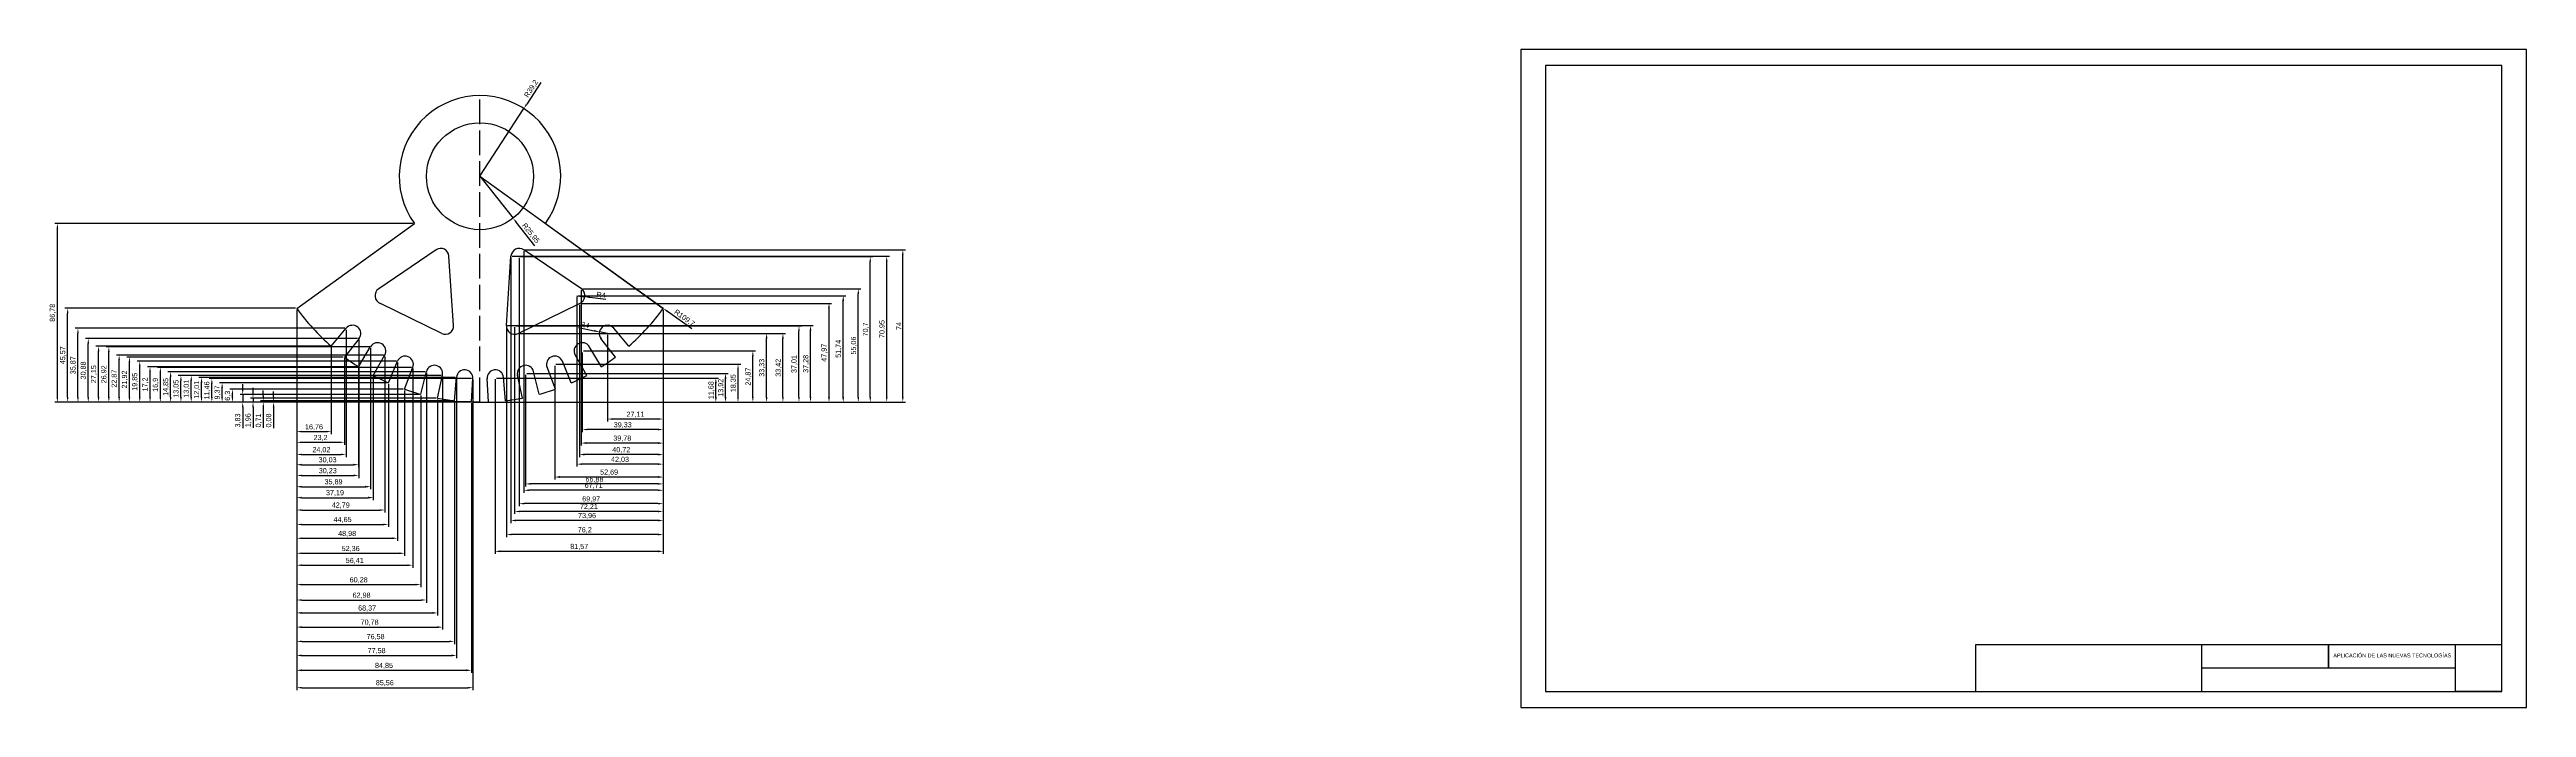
# Model space of a CAD drawing. Header units: millimetres. Extents: x -120 to 1083, y -148 to 171.
import ezdxf

# ---------------------------------------------------------------- set-up
doc = ezdxf.new("R2010")
doc.units = ezdxf.units.MM
doc.linetypes.add('ACAD_ISO02W100', pattern=[15, 12, -3])
doc.layers.add('CotasAbs', color=7, linetype='Continuous')
doc.styles.get("Standard").update_dxf_attribs({"font": 'arial.ttf'})
doc.dimstyles.new('ISO-25', dxfattribs={"dimtxt": 2.5, "dimasz": 2.5, "dimexe": 1.25, "dimexo": 0.625, "dimtad": 1, "dimtxsty": 'Standard', "dimcen": 2.5, "dimadec": 0, "dimazin": 0, "dimtfac": 1, "dimtmove": 0, "dimatfit": 3, "dimfxl": 1, "dimarcsym": 0})

# ---------------------------------------------------------------- blocks, each defined once
blk = doc.blocks.new('*D1')
at = {"color": 0, "lineweight": -2, "transparency": 16777216}
for p, q in [((118.5, 155.3), (111.7, 144.7)), ((89, 109.7), (110.3, 142.6))]:
    blk.add_line(p, q, dxfattribs=at)
at = {"color": 0, "transparency": 16777216}
blk.add_solid([(111.3, 144.9), (112, 144.5), (110.3, 142.6)], dxfattribs=at)
at = {"layer": 'Defpoints', "color": 0, "transparency": 16777216}
for p in [(110.3, 142.6), (89, 109.7)]:
    blk.add_point(p, dxfattribs=at)
at = {"color": 0, "transparency": 16777216, "insert": (114, 152.2), "char_height": 2.5, "attachment_point": 5, "rotation": 57.085}
blk.add_mtext('R39,2', dxfattribs=at)
blk = doc.blocks.new('*D4')
at = {"color": 0, "lineweight": -2, "transparency": 16777216}
for p, q in [((89, 109.7), (178, 45.6)), ((191.9, 35.6), (180, 44.1))]:
    blk.add_line(p, q, dxfattribs=at)
at = {"color": 0, "transparency": 16777216}
blk.add_solid([(180.3, 44.4), (179.8, 43.8), (178, 45.6)], dxfattribs=at)
at = {"layer": 'Defpoints', "color": 0, "transparency": 16777216}
for p in [(89, 109.7), (178, 45.6)]:
    blk.add_point(p, dxfattribs=at)
at = {"color": 0, "transparency": 16777216, "insert": (188.2, 40.8), "char_height": 2.5, "attachment_point": 5, "rotation": 324.2257}
blk.add_mtext('R109,7', dxfattribs=at)
blk = doc.blocks.new('*D71')
at = {"color": 0, "lineweight": -2, "transparency": 16777216}
for p, q in [((89, 109.7), (105.1, 89.3)), ((115.7, 75.9), (106.6, 87.4))]:
    blk.add_line(p, q, dxfattribs=at)
at = {"color": 0, "transparency": 16777216}
blk.add_solid([(107, 87.6), (106.3, 87.1), (105.1, 89.3)], dxfattribs=at)
at = {"layer": 'Defpoints', "color": 0, "transparency": 16777216}
for p in [(89, 109.7), (105.1, 89.3)]:
    blk.add_point(p, dxfattribs=at)
at = {"color": 0, "transparency": 16777216, "insert": (113.6, 82), "char_height": 2.5, "attachment_point": 5, "rotation": 308.3158}
blk.add_mtext('R25,95', dxfattribs=at)
blk = doc.blocks.new('*D77')
at = {"color": 0, "linetype": 'ByBlock', "lineweight": -2, "transparency": 16777216}
for p, q in [((89, 109.7), (178, 45.6)), ((191.9, 35.6), (180, 44.1))]:
    blk.add_line(p, q, dxfattribs=at)
at = {"color": 0, "linetype": 'ByBlock', "transparency": 16777216}
blk.add_solid([(180.3, 44.4), (179.8, 43.8), (178, 45.6)], dxfattribs=at)
at = {"layer": 'Defpoints', "color": 0, "linetype": 'ByBlock', "transparency": 16777216}
for p in [(89, 109.7), (178, 45.6)]:
    blk.add_point(p, dxfattribs=at)
at = {"color": 0, "linetype": 'ByBlock', "transparency": 16777216, "insert": (188.2, 40.8), "char_height": 2.5, "attachment_point": 5, "rotation": 324.2257}
blk.add_mtext('R109,7', dxfattribs=at)
blk = doc.blocks.new('*D79')
at = {"color": 0, "lineweight": -2, "transparency": 16777216}
for p, q in [((136.9, 36.2), (144.5, 34.7)), ((150.9, 33.3), (147, 34.1))]:
    blk.add_line(p, q, dxfattribs=at)
at = {"color": 0, "transparency": 16777216}
blk.add_solid([(144.6, 35.1), (144.4, 34.2), (147, 34.1)], dxfattribs=at)
at = {"layer": 'Defpoints', "color": 0, "transparency": 16777216}
for p in [(147, 34.1), (150.9, 33.3)]:
    blk.add_point(p, dxfattribs=at)
at = {"color": 0, "transparency": 16777216, "insert": (139.9, 37.5), "char_height": 2.5, "attachment_point": 5, "rotation": 348.2965}
blk.add_mtext('R4', dxfattribs=at)
blk = doc.blocks.new('*D80')
at = {"color": 0, "lineweight": -2, "transparency": 16777216}
for p, q in [((136, 51.7), (139.9, 51.2)), ((150.1, 49.9), (142.4, 50.9))]:
    blk.add_line(p, q, dxfattribs=at)
at = {"color": 0, "transparency": 16777216}
blk.add_solid([(142.5, 51.3), (142.4, 50.5), (139.9, 51.2)], dxfattribs=at)
at = {"layer": 'Defpoints', "color": 0, "transparency": 16777216}
for p in [(136, 51.7), (139.9, 51.2)]:
    blk.add_point(p, dxfattribs=at)
at = {"color": 0, "transparency": 16777216, "insert": (147.8, 52.1), "char_height": 2.5, "attachment_point": 5, "rotation": 352.5107}
blk.add_mtext('R4', dxfattribs=at)
blk = doc.blocks.new('*D91')
at = {"layer": 'CotasAbs', "color": 0, "lineweight": -2, "transparency": 16777216}
for p, q in [((84.2, 0.1), (-12.5, 0.1)), ((88.4, 0), (-12.5, 0)), ((-11.2, 2.6), (-11.2, 5.1)), ((-11.2, 0.1), (-11.2, 0)), ((-11.2, -2.5), (-11.2, -12.7))]:
    blk.add_line(p, q, dxfattribs=at)
at = {"layer": 'CotasAbs', "color": 0, "transparency": 16777216}
for points in [[(-11.6, 2.6), (-10.8, 2.6), (-11.2, 0.1)], [(-11.6, -2.5), (-10.8, -2.5), (-11.2, 0)]]:
    blk.add_solid(points, dxfattribs=at)
at = {"layer": 'Defpoints', "color": 0, "transparency": 16777216}
for p in [(-11.2, 0.1), (84.9, 0.1), (89, 0)]:
    blk.add_point(p, dxfattribs=at)
at = {"layer": 'CotasAbs', "color": 0, "transparency": 16777216, "insert": (-13.4, -8.9), "char_height": 2.5, "attachment_point": 5, "rotation": 90}
blk.add_mtext('0,08', dxfattribs=at)
blk = doc.blocks.new('*D92')
at = {"layer": 'CotasAbs', "color": 0, "lineweight": -2, "transparency": 16777216}
for p, q in [((76, 0.7), (-17.5, 0.7)), ((88.4, 0), (-17.5, 0)), ((-16.2, 3.2), (-16.2, 5.7)), ((-16.2, 0.7), (-16.2, 0)), ((-16.2, -2.5), (-16.2, -12.5))]:
    blk.add_line(p, q, dxfattribs=at)
at = {"layer": 'CotasAbs', "color": 0, "transparency": 16777216}
for points in [[(-16.6, 3.2), (-15.8, 3.2), (-16.2, 0.7)], [(-16.6, -2.5), (-15.8, -2.5), (-16.2, 0)]]:
    blk.add_solid(points, dxfattribs=at)
at = {"layer": 'Defpoints', "color": 0, "transparency": 16777216}
for p in [(-16.2, 0.7), (76.6, 0.7), (89, 0)]:
    blk.add_point(p, dxfattribs=at)
at = {"layer": 'CotasAbs', "color": 0, "transparency": 16777216, "insert": (-18.4, -8.9), "char_height": 2.5, "attachment_point": 5, "rotation": 90}
blk.add_mtext('0,71', dxfattribs=at)
blk = doc.blocks.new('*D93')
at = {"layer": 'CotasAbs', "color": 0, "lineweight": -2, "transparency": 16777216}
for p, q in [((67.7, 2), (-22.5, 2)), ((88.4, 0), (-22.5, 0)), ((-21.2, 4.5), (-21.2, 7)), ((-21.2, 2), (-21.2, 0)), ((-21.2, -2.5), (-21.2, -12.5))]:
    blk.add_line(p, q, dxfattribs=at)
at = {"layer": 'CotasAbs', "color": 0, "transparency": 16777216}
for points in [[(-21.6, 4.5), (-20.8, 4.5), (-21.2, 2)], [(-21.6, -2.5), (-20.8, -2.5), (-21.2, 0)]]:
    blk.add_solid(points, dxfattribs=at)
at = {"layer": 'Defpoints', "color": 0, "transparency": 16777216}
for p in [(-21.2, 2), (68.4, 2), (89, 0)]:
    blk.add_point(p, dxfattribs=at)
at = {"layer": 'CotasAbs', "color": 0, "transparency": 16777216, "insert": (-23.4, -8.8), "char_height": 2.5, "attachment_point": 5, "rotation": 90}
blk.add_mtext('1,96', dxfattribs=at)
blk = doc.blocks.new('*D94')
at = {"layer": 'CotasAbs', "color": 0, "lineweight": -2, "transparency": 16777216}
for p, q in [((59.7, 3.8), (-27.5, 3.8)), ((88.4, 0), (-27.5, 0)), ((-26.2, 6.3), (-26.2, 8.8)), ((-26.2, 3.8), (-26.2, 0)), ((-26.2, -2.5), (-26.2, -12.7))]:
    blk.add_line(p, q, dxfattribs=at)
at = {"layer": 'CotasAbs', "color": 0, "transparency": 16777216}
for points in [[(-26.6, 6.3), (-25.8, 6.3), (-26.2, 3.8)], [(-26.6, -2.5), (-25.8, -2.5), (-26.2, 0)]]:
    blk.add_solid(points, dxfattribs=at)
at = {"layer": 'Defpoints', "color": 0, "transparency": 16777216}
for p in [(-26.2, 3.8), (60.3, 3.8), (89, 0)]:
    blk.add_point(p, dxfattribs=at)
at = {"layer": 'CotasAbs', "color": 0, "transparency": 16777216, "insert": (-28.4, -8.9), "char_height": 2.5, "attachment_point": 5, "rotation": 90}
blk.add_mtext('3,83', dxfattribs=at)
blk = doc.blocks.new('*D95')
at = {"layer": 'CotasAbs', "color": 0, "lineweight": -2, "transparency": 16777216}
for p, q in [((51.7, 6.3), (-32.5, 6.3)), ((88.4, 0), (-32.5, 0)), ((-31.2, 2.5), (-31.2, 3.8))]:
    blk.add_line(p, q, dxfattribs=at)
at = {"layer": 'CotasAbs', "color": 0, "transparency": 16777216}
for points in [[(-31.6, 3.8), (-30.8, 3.8), (-31.2, 6.3)], [(-31.6, 2.5), (-30.8, 2.5), (-31.2, 0)]]:
    blk.add_solid(points, dxfattribs=at)
at = {"layer": 'Defpoints', "color": 0, "transparency": 16777216}
for p in [(-31.2, 6.3), (52.4, 6.3), (89, 0)]:
    blk.add_point(p, dxfattribs=at)
at = {"layer": 'CotasAbs', "color": 0, "transparency": 16777216, "insert": (-33.4, 3.1), "char_height": 2.5, "attachment_point": 5, "rotation": 90}
blk.add_mtext('6,3', dxfattribs=at)
blk = doc.blocks.new('*D96')
at = {"layer": 'CotasAbs', "color": 0, "lineweight": -2, "transparency": 16777216}
for p, q in [((44, 9.4), (-37.5, 9.4)), ((88.4, 0), (-37.5, 0)), ((-36.2, 2.5), (-36.2, 6.9))]:
    blk.add_line(p, q, dxfattribs=at)
at = {"layer": 'CotasAbs', "color": 0, "transparency": 16777216}
for points in [[(-36.6, 6.9), (-35.8, 6.9), (-36.2, 9.4)], [(-36.6, 2.5), (-35.8, 2.5), (-36.2, 0)]]:
    blk.add_solid(points, dxfattribs=at)
at = {"layer": 'Defpoints', "color": 0, "transparency": 16777216}
for p in [(-36.2, 9.4), (44.6, 9.4), (89, 0)]:
    blk.add_point(p, dxfattribs=at)
at = {"layer": 'CotasAbs', "color": 0, "transparency": 16777216, "insert": (-38.4, 4.7), "char_height": 2.5, "attachment_point": 5, "rotation": 90}
blk.add_mtext('9,37', dxfattribs=at)
blk = doc.blocks.new('*D98')
at = {"layer": 'CotasAbs', "color": 0, "lineweight": -2, "transparency": 16777216}
for p, q in [((84.9, 11.5), (-42.5, 11.5)), ((88.4, 0), (-42.5, 0)), ((-41.2, 2.5), (-41.2, 9))]:
    blk.add_line(p, q, dxfattribs=at)
at = {"layer": 'CotasAbs', "color": 0, "transparency": 16777216}
for points in [[(-41.6, 9), (-40.8, 9), (-41.2, 11.5)], [(-41.6, 2.5), (-40.8, 2.5), (-41.2, 0)]]:
    blk.add_solid(points, dxfattribs=at)
at = {"layer": 'Defpoints', "color": 0, "transparency": 16777216}
for p in [(-41.2, 11.5), (85.6, 11.5), (89, 0)]:
    blk.add_point(p, dxfattribs=at)
at = {"layer": 'CotasAbs', "color": 0, "transparency": 16777216, "insert": (-43.4, 5.7), "char_height": 2.5, "attachment_point": 5, "rotation": 90}
blk.add_mtext('11,46', dxfattribs=at)
blk = doc.blocks.new('*D99')
at = {"layer": 'CotasAbs', "color": 0, "lineweight": -2, "transparency": 16777216}
for p, q in [((77, 12), (-47.5, 12)), ((88.4, 0), (-47.5, 0)), ((-46.2, 2.5), (-46.2, 9.5))]:
    blk.add_line(p, q, dxfattribs=at)
at = {"layer": 'CotasAbs', "color": 0, "transparency": 16777216}
for points in [[(-46.6, 9.5), (-45.8, 9.5), (-46.2, 12)], [(-46.6, 2.5), (-45.8, 2.5), (-46.2, 0)]]:
    blk.add_solid(points, dxfattribs=at)
at = {"layer": 'Defpoints', "color": 0, "transparency": 16777216}
for p in [(-46.2, 12), (77.6, 12), (89, 0)]:
    blk.add_point(p, dxfattribs=at)
at = {"layer": 'CotasAbs', "color": 0, "transparency": 16777216, "insert": (-48.4, 6), "char_height": 2.5, "attachment_point": 5, "rotation": 90}
blk.add_mtext('12,01', dxfattribs=at)
blk = doc.blocks.new('*D100')
at = {"layer": 'CotasAbs', "color": 0, "lineweight": -2, "transparency": 16777216}
for p, q in [((36.6, 13), (-52.5, 13)), ((88.4, 0), (-52.5, 0)), ((-51.2, 2.5), (-51.2, 10.5))]:
    blk.add_line(p, q, dxfattribs=at)
at = {"layer": 'CotasAbs', "color": 0, "transparency": 16777216}
for points in [[(-51.6, 10.5), (-50.8, 10.5), (-51.2, 13)], [(-51.6, 2.5), (-50.8, 2.5), (-51.2, 0)]]:
    blk.add_solid(points, dxfattribs=at)
at = {"layer": 'Defpoints', "color": 0, "transparency": 16777216}
for p in [(-51.2, 13), (37.2, 13), (89, 0)]:
    blk.add_point(p, dxfattribs=at)
at = {"layer": 'CotasAbs', "color": 0, "transparency": 16777216, "insert": (-53.4, 6.5), "char_height": 2.5, "attachment_point": 5, "rotation": 90}
blk.add_mtext('13,01', dxfattribs=at)
blk = doc.blocks.new('*D101')
at = {"layer": 'CotasAbs', "color": 0, "lineweight": -2, "transparency": 16777216}
for p, q in [((70.2, 13), (-57.5, 13)), ((88.4, 0), (-57.5, 0)), ((-56.2, 2.5), (-56.2, 10.5))]:
    blk.add_line(p, q, dxfattribs=at)
at = {"layer": 'CotasAbs', "color": 0, "transparency": 16777216}
for points in [[(-56.6, 10.5), (-55.8, 10.5), (-56.2, 13)], [(-56.6, 2.5), (-55.8, 2.5), (-56.2, 0)]]:
    blk.add_solid(points, dxfattribs=at)
at = {"layer": 'Defpoints', "color": 0, "transparency": 16777216}
for p in [(-56.2, 13), (70.8, 13), (89, 0)]:
    blk.add_point(p, dxfattribs=at)
at = {"layer": 'CotasAbs', "color": 0, "transparency": 16777216, "insert": (-58.4, 6.5), "char_height": 2.5, "attachment_point": 5, "rotation": 90}
blk.add_mtext('13,05', dxfattribs=at)
blk = doc.blocks.new('*D102')
at = {"layer": 'CotasAbs', "color": 0, "lineweight": -2, "transparency": 16777216}
for p, q in [((62.4, 14.8), (-62.5, 14.8)), ((-61.2, 2.5), (-61.2, 12.3)), ((88.4, 0), (-62.5, 0))]:
    blk.add_line(p, q, dxfattribs=at)
at = {"layer": 'CotasAbs', "color": 0, "transparency": 16777216}
for points in [[(-61.6, 12.3), (-60.8, 12.3), (-61.2, 14.8)], [(-61.6, 2.5), (-60.8, 2.5), (-61.2, 0)]]:
    blk.add_solid(points, dxfattribs=at)
at = {"layer": 'Defpoints', "color": 0, "transparency": 16777216}
for p in [(-61.2, 14.8), (63, 14.8), (89, 0)]:
    blk.add_point(p, dxfattribs=at)
at = {"layer": 'CotasAbs', "color": 0, "transparency": 16777216, "insert": (-63.4, 7.4), "char_height": 2.5, "attachment_point": 5, "rotation": 90}
blk.add_mtext('14,85', dxfattribs=at)
blk = doc.blocks.new('*D103')
at = {"layer": 'CotasAbs', "color": 0, "lineweight": -2, "transparency": 16777216}
for p, q in [((55.8, 16.9), (-67.5, 16.9)), ((-66.2, 2.5), (-66.2, 14.4)), ((88.4, 0), (-67.5, 0))]:
    blk.add_line(p, q, dxfattribs=at)
at = {"layer": 'CotasAbs', "color": 0, "transparency": 16777216}
for points in [[(-66.6, 14.4), (-65.8, 14.4), (-66.2, 16.9)], [(-66.6, 2.5), (-65.8, 2.5), (-66.2, 0)]]:
    blk.add_solid(points, dxfattribs=at)
at = {"layer": 'Defpoints', "color": 0, "transparency": 16777216}
for p in [(-66.2, 16.9), (56.4, 16.9), (89, 0)]:
    blk.add_point(p, dxfattribs=at)
at = {"layer": 'CotasAbs', "color": 0, "transparency": 16777216, "insert": (-68.4, 8.4), "char_height": 2.5, "attachment_point": 5, "rotation": 90}
blk.add_mtext('16,9', dxfattribs=at)
blk = doc.blocks.new('*D104')
at = {"layer": 'CotasAbs', "color": 0, "lineweight": -2, "transparency": 16777216}
for p, q in [((29.4, 17.2), (-72.5, 17.2)), ((-71.2, 2.5), (-71.2, 14.7)), ((88.4, 0), (-72.5, 0))]:
    blk.add_line(p, q, dxfattribs=at)
at = {"layer": 'CotasAbs', "color": 0, "transparency": 16777216}
for points in [[(-71.6, 14.7), (-70.8, 14.7), (-71.2, 17.2)], [(-71.6, 2.5), (-70.8, 2.5), (-71.2, 0)]]:
    blk.add_solid(points, dxfattribs=at)
at = {"layer": 'Defpoints', "color": 0, "transparency": 16777216}
for p in [(-71.2, 17.2), (30, 17.2), (89, 0)]:
    blk.add_point(p, dxfattribs=at)
at = {"layer": 'CotasAbs', "color": 0, "transparency": 16777216, "insert": (-73.4, 8.6), "char_height": 2.5, "attachment_point": 5, "rotation": 90}
blk.add_mtext('17,2', dxfattribs=at)
blk = doc.blocks.new('*D105')
at = {"layer": 'CotasAbs', "color": 0, "lineweight": -2, "transparency": 16777216}
for p, q in [((48.4, 19.9), (-77.5, 19.9)), ((-76.2, 2.5), (-76.2, 17.4)), ((88.4, 0), (-77.5, 0))]:
    blk.add_line(p, q, dxfattribs=at)
at = {"layer": 'CotasAbs', "color": 0, "transparency": 16777216}
for points in [[(-76.6, 17.4), (-75.8, 17.4), (-76.2, 19.9)], [(-76.6, 2.5), (-75.8, 2.5), (-76.2, 0)]]:
    blk.add_solid(points, dxfattribs=at)
at = {"layer": 'Defpoints', "color": 0, "transparency": 16777216}
for p in [(-76.2, 19.9), (49, 19.9), (89, 0)]:
    blk.add_point(p, dxfattribs=at)
at = {"layer": 'CotasAbs', "color": 0, "transparency": 16777216, "insert": (-78.4, 9.9), "char_height": 2.5, "attachment_point": 5, "rotation": 90}
blk.add_mtext('19,85', dxfattribs=at)
blk = doc.blocks.new('*D106')
at = {"layer": 'CotasAbs', "color": 0, "lineweight": -2, "transparency": 16777216}
for p, q in [((22.6, 21.9), (-82.5, 21.9)), ((-81.2, 2.5), (-81.2, 19.4)), ((88.4, 0), (-82.5, 0))]:
    blk.add_line(p, q, dxfattribs=at)
at = {"layer": 'CotasAbs', "color": 0, "transparency": 16777216}
for points in [[(-81.6, 19.4), (-80.8, 19.4), (-81.2, 21.9)], [(-81.6, 2.5), (-80.8, 2.5), (-81.2, 0)]]:
    blk.add_solid(points, dxfattribs=at)
at = {"layer": 'Defpoints', "color": 0, "transparency": 16777216}
for p in [(-81.2, 21.9), (23.2, 21.9), (89, 0)]:
    blk.add_point(p, dxfattribs=at)
at = {"layer": 'CotasAbs', "color": 0, "transparency": 16777216, "insert": (-83.4, 11), "char_height": 2.5, "attachment_point": 5, "rotation": 90}
blk.add_mtext('21,92', dxfattribs=at)
blk = doc.blocks.new('*D107')
at = {"layer": 'CotasAbs', "color": 0, "lineweight": -2, "transparency": 16777216}
for p, q in [((42.2, 22.9), (-87.5, 22.9)), ((-86.2, 2.5), (-86.2, 20.4)), ((88.4, 0), (-87.5, 0))]:
    blk.add_line(p, q, dxfattribs=at)
at = {"layer": 'CotasAbs', "color": 0, "transparency": 16777216}
for points in [[(-86.6, 20.4), (-85.8, 20.4), (-86.2, 22.9)], [(-86.6, 2.5), (-85.8, 2.5), (-86.2, 0)]]:
    blk.add_solid(points, dxfattribs=at)
at = {"layer": 'Defpoints', "color": 0, "transparency": 16777216}
for p in [(-86.2, 22.9), (42.8, 22.9), (89, 0)]:
    blk.add_point(p, dxfattribs=at)
at = {"layer": 'CotasAbs', "color": 0, "transparency": 16777216, "insert": (-88.4, 11.4), "char_height": 2.5, "attachment_point": 5, "rotation": 90}
blk.add_mtext('22,87', dxfattribs=at)
blk = doc.blocks.new('*D108')
at = {"layer": 'CotasAbs', "color": 0, "lineweight": -2, "transparency": 16777216}
for p, q in [((35.3, 26.9), (-92.5, 26.9)), ((-91.2, 2.5), (-91.2, 24.4)), ((88.4, 0), (-92.5, 0))]:
    blk.add_line(p, q, dxfattribs=at)
at = {"layer": 'CotasAbs', "color": 0, "transparency": 16777216}
for points in [[(-91.6, 24.4), (-90.8, 24.4), (-91.2, 26.9)], [(-91.6, 2.5), (-90.8, 2.5), (-91.2, 0)]]:
    blk.add_solid(points, dxfattribs=at)
at = {"layer": 'Defpoints', "color": 0, "transparency": 16777216}
for p in [(-91.2, 26.9), (35.9, 26.9), (89, 0)]:
    blk.add_point(p, dxfattribs=at)
at = {"layer": 'CotasAbs', "color": 0, "transparency": 16777216, "insert": (-93.4, 13.5), "char_height": 2.5, "attachment_point": 5, "rotation": 90}
blk.add_mtext('26,92', dxfattribs=at)
blk = doc.blocks.new('*D109')
at = {"layer": 'CotasAbs', "color": 0, "lineweight": -2, "transparency": 16777216}
for p, q in [((16.1, 27.2), (-97.5, 27.2)), ((-96.2, 2.5), (-96.2, 24.7)), ((88.4, 0), (-97.5, 0))]:
    blk.add_line(p, q, dxfattribs=at)
at = {"layer": 'CotasAbs', "color": 0, "transparency": 16777216}
for points in [[(-96.6, 24.7), (-95.8, 24.7), (-96.2, 27.2)], [(-96.6, 2.5), (-95.8, 2.5), (-96.2, 0)]]:
    blk.add_solid(points, dxfattribs=at)
at = {"layer": 'Defpoints', "color": 0, "transparency": 16777216}
for p in [(-96.2, 27.2), (16.8, 27.2), (89, 0)]:
    blk.add_point(p, dxfattribs=at)
at = {"layer": 'CotasAbs', "color": 0, "transparency": 16777216, "insert": (-98.4, 13.6), "char_height": 2.5, "attachment_point": 5, "rotation": 90}
blk.add_mtext('27,15', dxfattribs=at)
blk = doc.blocks.new('*D110')
at = {"layer": 'CotasAbs', "color": 0, "lineweight": -2, "transparency": 16777216}
for p, q in [((29.6, 30.9), (-102.5, 30.9)), ((-101.2, 2.5), (-101.2, 28.4)), ((88.4, 0), (-102.5, 0))]:
    blk.add_line(p, q, dxfattribs=at)
at = {"layer": 'CotasAbs', "color": 0, "transparency": 16777216}
for points in [[(-101.6, 28.4), (-100.8, 28.4), (-101.2, 30.9)], [(-101.6, 2.5), (-100.8, 2.5), (-101.2, 0)]]:
    blk.add_solid(points, dxfattribs=at)
at = {"layer": 'Defpoints', "color": 0, "transparency": 16777216}
for p in [(-101.2, 30.9), (30.3, 30.9), (89, 0)]:
    blk.add_point(p, dxfattribs=at)
at = {"layer": 'CotasAbs', "color": 0, "transparency": 16777216, "insert": (-103.4, 15.4), "char_height": 2.5, "attachment_point": 5, "rotation": 90}
blk.add_mtext('30,88', dxfattribs=at)
blk = doc.blocks.new('*D111')
at = {"layer": 'CotasAbs', "color": 0, "lineweight": -2, "transparency": 16777216}
for p, q in [((23.4, 35.9), (-107.5, 35.9)), ((-106.2, 2.5), (-106.2, 33.4)), ((88.4, 0), (-107.5, 0))]:
    blk.add_line(p, q, dxfattribs=at)
at = {"layer": 'CotasAbs', "color": 0, "transparency": 16777216}
for points in [[(-106.6, 33.4), (-105.8, 33.4), (-106.2, 35.9)], [(-106.6, 2.5), (-105.8, 2.5), (-106.2, 0)]]:
    blk.add_solid(points, dxfattribs=at)
at = {"layer": 'Defpoints', "color": 0, "transparency": 16777216}
for p in [(-106.2, 35.9), (24, 35.9), (89, 0)]:
    blk.add_point(p, dxfattribs=at)
at = {"layer": 'CotasAbs', "color": 0, "transparency": 16777216, "insert": (-108.4, 17.9), "char_height": 2.5, "attachment_point": 5, "rotation": 90}
blk.add_mtext('35,87', dxfattribs=at)
blk = doc.blocks.new('*D112')
at = {"layer": 'CotasAbs', "color": 0, "lineweight": -2, "transparency": 16777216}
for p, q in [((-0.6, 45.6), (-112.5, 45.6)), ((-111.2, 2.5), (-111.2, 43.1)), ((88.4, 0), (-112.5, 0))]:
    blk.add_line(p, q, dxfattribs=at)
at = {"layer": 'CotasAbs', "color": 0, "transparency": 16777216}
for points in [[(-111.6, 43.1), (-110.8, 43.1), (-111.2, 45.6)], [(-111.6, 2.5), (-110.8, 2.5), (-111.2, 0)]]:
    blk.add_solid(points, dxfattribs=at)
at = {"layer": 'Defpoints', "color": 0, "transparency": 16777216}
for p in [(-111.2, 45.6), (0, 45.6), (89, 0)]:
    blk.add_point(p, dxfattribs=at)
at = {"layer": 'CotasAbs', "color": 0, "transparency": 16777216, "insert": (-113.4, 22.8), "char_height": 2.5, "attachment_point": 5, "rotation": 90}
blk.add_mtext('45,57', dxfattribs=at)
blk = doc.blocks.new('*D113')
at = {"layer": 'CotasAbs', "color": 0, "lineweight": -2, "transparency": 16777216}
for p, q in [((56.6, 86.8), (-117.5, 86.8)), ((-116.2, 2.5), (-116.2, 84.3)), ((88.4, 0), (-117.5, 0))]:
    blk.add_line(p, q, dxfattribs=at)
at = {"layer": 'CotasAbs', "color": 0, "transparency": 16777216}
for points in [[(-116.6, 84.3), (-115.8, 84.3), (-116.2, 86.8)], [(-116.6, 2.5), (-115.8, 2.5), (-116.2, 0)]]:
    blk.add_solid(points, dxfattribs=at)
at = {"layer": 'Defpoints', "color": 0, "transparency": 16777216}
for p in [(-116.2, 86.8), (57.2, 86.8), (89, 0)]:
    blk.add_point(p, dxfattribs=at)
at = {"layer": 'CotasAbs', "color": 0, "transparency": 16777216, "insert": (-118.4, 43.4), "char_height": 2.5, "attachment_point": 5, "rotation": 90}
blk.add_mtext('86,78', dxfattribs=at)
blk = doc.blocks.new('*D114')
at = {"layer": 'CotasAbs', "color": 0, "lineweight": -2, "transparency": 16777216}
for p, q in [((89.6, 0), (204.8, 0)), ((97.1, 11.7), (204.8, 11.7)), ((203.5, 2.5), (203.5, 9.2))]:
    blk.add_line(p, q, dxfattribs=at)
at = {"layer": 'CotasAbs', "color": 0, "transparency": 16777216}
for points in [[(203.1, 9.2), (204, 9.2), (203.5, 11.7)], [(203.1, 2.5), (204, 2.5), (203.5, 0)]]:
    blk.add_solid(points, dxfattribs=at)
at = {"layer": 'Defpoints', "color": 0, "transparency": 16777216}
for p in [(89, 0), (96.4, 11.7), (203.5, 11.7)]:
    blk.add_point(p, dxfattribs=at)
at = {"layer": 'CotasAbs', "color": 0, "transparency": 16777216, "insert": (201.4, 5.8), "char_height": 2.5, "attachment_point": 5, "rotation": 90}
blk.add_mtext('11,68', dxfattribs=at)
blk = doc.blocks.new('*D115')
at = {"layer": 'CotasAbs', "color": 0, "lineweight": -2, "transparency": 16777216}
for p, q in [((111.8, 13.9), (209.5, 13.9)), ((89.6, 0), (209.5, 0)), ((208.2, 2.5), (208.2, 11.4))]:
    blk.add_line(p, q, dxfattribs=at)
at = {"layer": 'CotasAbs', "color": 0, "transparency": 16777216}
for points in [[(207.8, 11.4), (208.7, 11.4), (208.2, 13.9)], [(207.8, 2.5), (208.7, 2.5), (208.2, 0)]]:
    blk.add_solid(points, dxfattribs=at)
at = {"layer": 'Defpoints', "color": 0, "transparency": 16777216}
for p in [(111.1, 13.9), (208.2, 13.9), (89, 0)]:
    blk.add_point(p, dxfattribs=at)
at = {"layer": 'CotasAbs', "color": 0, "transparency": 16777216, "insert": (206.1, 7), "char_height": 2.5, "attachment_point": 5, "rotation": 90}
blk.add_mtext('13,92', dxfattribs=at)
blk = doc.blocks.new('*D116')
at = {"layer": 'CotasAbs', "color": 0, "lineweight": -2, "transparency": 16777216}
for p, q in [((125.9, 18.4), (215.6, 18.4)), ((214.3, 2.5), (214.3, 15.9)), ((89.6, 0), (215.6, 0))]:
    blk.add_line(p, q, dxfattribs=at)
at = {"layer": 'CotasAbs', "color": 0, "transparency": 16777216}
for points in [[(213.9, 15.9), (214.7, 15.9), (214.3, 18.4)], [(213.9, 2.5), (214.7, 2.5), (214.3, 0)]]:
    blk.add_solid(points, dxfattribs=at)
at = {"layer": 'Defpoints', "color": 0, "transparency": 16777216}
for p in [(125.3, 18.4), (214.3, 18.4), (89, 0)]:
    blk.add_point(p, dxfattribs=at)
at = {"layer": 'CotasAbs', "color": 0, "transparency": 16777216, "insert": (212.2, 9.2), "char_height": 2.5, "attachment_point": 5, "rotation": 90}
blk.add_mtext('18,35', dxfattribs=at)
blk = doc.blocks.new('*D117')
at = {"layer": 'CotasAbs', "color": 0, "lineweight": -2, "transparency": 16777216}
for p, q in [((139.3, 24.9), (222.8, 24.9)), ((221.5, 2.5), (221.5, 22.4)), ((89.6, 0), (222.8, 0))]:
    blk.add_line(p, q, dxfattribs=at)
at = {"layer": 'CotasAbs', "color": 0, "transparency": 16777216}
for points in [[(221.1, 22.4), (221.9, 22.4), (221.5, 24.9)], [(221.1, 2.5), (221.9, 2.5), (221.5, 0)]]:
    blk.add_solid(points, dxfattribs=at)
at = {"layer": 'Defpoints', "color": 0, "transparency": 16777216}
for p in [(138.7, 24.9), (221.5, 24.9), (89, 0)]:
    blk.add_point(p, dxfattribs=at)
at = {"layer": 'CotasAbs', "color": 0, "transparency": 16777216, "insert": (219.4, 12.4), "char_height": 2.5, "attachment_point": 5, "rotation": 90}
blk.add_mtext('24,87', dxfattribs=at)
blk = doc.blocks.new('*D118')
at = {"layer": 'CotasAbs', "color": 0, "lineweight": -2, "transparency": 16777216}
for p, q in [((151.5, 33.3), (229.4, 33.3)), ((228.2, 2.5), (228.2, 30.8)), ((89.6, 0), (229.4, 0))]:
    blk.add_line(p, q, dxfattribs=at)
at = {"layer": 'CotasAbs', "color": 0, "transparency": 16777216}
for points in [[(227.7, 30.8), (228.6, 30.8), (228.2, 33.3)], [(227.7, 2.5), (228.6, 2.5), (228.2, 0)]]:
    blk.add_solid(points, dxfattribs=at)
at = {"layer": 'Defpoints', "color": 0, "transparency": 16777216}
for p in [(150.9, 33.3), (228.2, 33.3), (89, 0)]:
    blk.add_point(p, dxfattribs=at)
at = {"layer": 'CotasAbs', "color": 0, "transparency": 16777216, "insert": (226, 16.7), "char_height": 2.5, "attachment_point": 5, "rotation": 90}
blk.add_mtext('33,33', dxfattribs=at)
blk = doc.blocks.new('*D119')
at = {"layer": 'CotasAbs', "color": 0, "lineweight": -2, "transparency": 16777216}
for p, q in [((108.2, 33.4), (237.4, 33.4)), ((236.1, 2.5), (236.1, 30.9)), ((89.6, 0), (237.4, 0))]:
    blk.add_line(p, q, dxfattribs=at)
at = {"layer": 'CotasAbs', "color": 0, "transparency": 16777216}
for points in [[(235.7, 30.9), (236.5, 30.9), (236.1, 33.4)], [(235.7, 2.5), (236.5, 2.5), (236.1, 0)]]:
    blk.add_solid(points, dxfattribs=at)
at = {"layer": 'Defpoints', "color": 0, "transparency": 16777216}
for p in [(107.6, 33.4), (236.1, 33.4), (89, 0)]:
    blk.add_point(p, dxfattribs=at)
at = {"layer": 'CotasAbs', "color": 0, "transparency": 16777216, "insert": (234, 16.7), "char_height": 2.5, "attachment_point": 5, "rotation": 90}
blk.add_mtext('33,42', dxfattribs=at)
blk = doc.blocks.new('*D120')
at = {"layer": 'CotasAbs', "color": 0, "lineweight": -2, "transparency": 16777216}
for p, q in [((106.4, 37), (245.1, 37)), ((243.9, 2.5), (243.9, 34.5)), ((89.6, 0), (245.1, 0))]:
    blk.add_line(p, q, dxfattribs=at)
at = {"layer": 'CotasAbs', "color": 0, "transparency": 16777216}
for points in [[(243.5, 34.5), (244.3, 34.5), (243.9, 37)], [(243.5, 2.5), (244.3, 2.5), (243.9, 0)]]:
    blk.add_solid(points, dxfattribs=at)
at = {"layer": 'Defpoints', "color": 0, "transparency": 16777216}
for p in [(105.8, 37), (243.9, 37), (89, 0)]:
    blk.add_point(p, dxfattribs=at)
at = {"layer": 'CotasAbs', "color": 0, "transparency": 16777216, "insert": (241.7, 18.5), "char_height": 2.5, "attachment_point": 5, "rotation": 90}
blk.add_mtext('37,01', dxfattribs=at)
blk = doc.blocks.new('*D121')
at = {"layer": 'CotasAbs', "color": 0, "lineweight": -2, "transparency": 16777216}
for p, q in [((102.4, 37.3), (250.8, 37.3)), ((249.5, 2.5), (249.5, 34.8)), ((89.6, 0), (250.8, 0))]:
    blk.add_line(p, q, dxfattribs=at)
at = {"layer": 'CotasAbs', "color": 0, "transparency": 16777216}
for points in [[(249.1, 34.8), (249.9, 34.8), (249.5, 37.3)], [(249.1, 2.5), (249.9, 2.5), (249.5, 0)]]:
    blk.add_solid(points, dxfattribs=at)
at = {"layer": 'Defpoints', "color": 0, "transparency": 16777216}
for p in [(101.8, 37.3), (249.5, 37.3), (89, 0)]:
    blk.add_point(p, dxfattribs=at)
at = {"layer": 'CotasAbs', "color": 0, "transparency": 16777216, "insert": (247.4, 18.6), "char_height": 2.5, "attachment_point": 5, "rotation": 90}
blk.add_mtext('37,28', dxfattribs=at)
blk = doc.blocks.new('*D122')
at = {"layer": 'CotasAbs', "color": 0, "lineweight": -2, "transparency": 16777216}
for p, q in [((137.9, 48), (259.7, 48)), ((258.5, 2.5), (258.5, 45.5)), ((89.6, 0), (259.7, 0))]:
    blk.add_line(p, q, dxfattribs=at)
at = {"layer": 'CotasAbs', "color": 0, "transparency": 16777216}
for points in [[(258, 45.5), (258.9, 45.5), (258.5, 48)], [(258, 2.5), (258.9, 2.5), (258.5, 0)]]:
    blk.add_solid(points, dxfattribs=at)
at = {"layer": 'Defpoints', "color": 0, "transparency": 16777216}
for p in [(137.3, 48), (258.5, 48), (89, 0)]:
    blk.add_point(p, dxfattribs=at)
at = {"layer": 'CotasAbs', "color": 0, "transparency": 16777216, "insert": (256.3, 24), "char_height": 2.5, "attachment_point": 5, "rotation": 90}
blk.add_mtext('47,97', dxfattribs=at)
blk = doc.blocks.new('*D123')
at = {"layer": 'CotasAbs', "color": 0, "lineweight": -2, "transparency": 16777216}
for p, q in [((136.6, 51.7), (266.6, 51.7)), ((265.4, 2.5), (265.4, 49.2)), ((89.6, 0), (266.6, 0))]:
    blk.add_line(p, q, dxfattribs=at)
at = {"layer": 'CotasAbs', "color": 0, "transparency": 16777216}
for points in [[(264.9, 49.2), (265.8, 49.2), (265.4, 51.7)], [(264.9, 2.5), (265.8, 2.5), (265.4, 0)]]:
    blk.add_solid(points, dxfattribs=at)
at = {"layer": 'Defpoints', "color": 0, "transparency": 16777216}
for p in [(136, 51.7), (265.4, 51.7), (89, 0)]:
    blk.add_point(p, dxfattribs=at)
at = {"layer": 'CotasAbs', "color": 0, "transparency": 16777216, "insert": (263.2, 25.9), "char_height": 2.5, "attachment_point": 5, "rotation": 90}
blk.add_mtext('51,74', dxfattribs=at)
blk = doc.blocks.new('*D124')
at = {"layer": 'CotasAbs', "color": 0, "lineweight": -2, "transparency": 16777216}
for p, q in [((138.8, 55.1), (274, 55.1)), ((272.7, 2.5), (272.7, 52.6)), ((89.6, 0), (274, 0))]:
    blk.add_line(p, q, dxfattribs=at)
at = {"layer": 'CotasAbs', "color": 0, "transparency": 16777216}
for points in [[(272.3, 52.6), (273.1, 52.6), (272.7, 55.1)], [(272.3, 2.5), (273.1, 2.5), (272.7, 0)]]:
    blk.add_solid(points, dxfattribs=at)
at = {"layer": 'Defpoints', "color": 0, "transparency": 16777216}
for p in [(138.2, 55.1), (272.7, 55.1), (89, 0)]:
    blk.add_point(p, dxfattribs=at)
at = {"layer": 'CotasAbs', "color": 0, "transparency": 16777216, "insert": (270.6, 27.5), "char_height": 2.5, "attachment_point": 5, "rotation": 90}
blk.add_mtext('55,06', dxfattribs=at)
blk = doc.blocks.new('*D125')
at = {"layer": 'CotasAbs', "color": 0, "lineweight": -2, "transparency": 16777216}
for p, q in [((108.7, 70.7), (279.8, 70.7)), ((278.5, 2.5), (278.5, 68.2)), ((89.6, 0), (279.8, 0))]:
    blk.add_line(p, q, dxfattribs=at)
at = {"layer": 'CotasAbs', "color": 0, "transparency": 16777216}
for points in [[(278.1, 68.2), (278.9, 68.2), (278.5, 70.7)], [(278.1, 2.5), (278.9, 2.5), (278.5, 0)]]:
    blk.add_solid(points, dxfattribs=at)
at = {"layer": 'Defpoints', "color": 0, "transparency": 16777216}
for p in [(108, 70.7), (278.5, 70.7), (89, 0)]:
    blk.add_point(p, dxfattribs=at)
at = {"layer": 'CotasAbs', "color": 0, "transparency": 16777216, "insert": (276.4, 35.3), "char_height": 2.5, "attachment_point": 5, "rotation": 90}
blk.add_mtext('70,7', dxfattribs=at)
blk = doc.blocks.new('*D126')
at = {"layer": 'CotasAbs', "color": 0, "lineweight": -2, "transparency": 16777216}
for p, q in [((104.7, 70.9), (287.8, 70.9)), ((286.5, 2.5), (286.5, 68.4)), ((89.6, 0), (287.8, 0))]:
    blk.add_line(p, q, dxfattribs=at)
at = {"layer": 'CotasAbs', "color": 0, "transparency": 16777216}
for points in [[(286.1, 68.4), (286.9, 68.4), (286.5, 70.9)], [(286.1, 2.5), (286.9, 2.5), (286.5, 0)]]:
    blk.add_solid(points, dxfattribs=at)
at = {"layer": 'Defpoints', "color": 0, "transparency": 16777216}
for p in [(104, 70.9), (286.5, 70.9), (89, 0)]:
    blk.add_point(p, dxfattribs=at)
at = {"layer": 'CotasAbs', "color": 0, "transparency": 16777216, "insert": (284.4, 35.5), "char_height": 2.5, "attachment_point": 5, "rotation": 90}
blk.add_mtext('70,95', dxfattribs=at)
blk = doc.blocks.new('*D127')
at = {"layer": 'CotasAbs', "color": 0, "lineweight": -2, "transparency": 16777216}
for p, q in [((110.9, 74), (295.6, 74)), ((294.3, 2.5), (294.3, 71.5)), ((89.6, 0), (295.6, 0))]:
    blk.add_line(p, q, dxfattribs=at)
at = {"layer": 'CotasAbs', "color": 0, "transparency": 16777216}
for points in [[(293.9, 71.5), (294.7, 71.5), (294.3, 74)], [(293.9, 2.5), (294.7, 2.5), (294.3, 0)]]:
    blk.add_solid(points, dxfattribs=at)
at = {"layer": 'Defpoints', "color": 0, "transparency": 16777216}
for p in [(110.3, 74), (294.3, 74), (89, 0)]:
    blk.add_point(p, dxfattribs=at)
at = {"layer": 'CotasAbs', "color": 0, "transparency": 16777216, "insert": (292.4, 37), "char_height": 2.5, "attachment_point": 5, "rotation": 90}
blk.add_mtext('74', dxfattribs=at)
blk = doc.blocks.new('*D150')
at = {"layer": 'CotasAbs', "color": 0, "lineweight": -2, "transparency": 16777216}
for p, q in [((0, 44.9), (0, -15.6)), ((16.8, 26.5), (16.8, -15.6)), ((2.5, -14.3), (14.3, -14.3))]:
    blk.add_line(p, q, dxfattribs=at)
at = {"layer": 'CotasAbs', "color": 0, "transparency": 16777216}
for points in [[(2.5, -13.9), (2.5, -14.7), (0, -14.3)], [(14.3, -13.9), (14.3, -14.7), (16.8, -14.3)]]:
    blk.add_solid(points, dxfattribs=at)
at = {"layer": 'Defpoints', "color": 0, "transparency": 16777216}
for p in [(0, 45.6), (16.8, 27.2), (16.8, -14.3)]:
    blk.add_point(p, dxfattribs=at)
at = {"layer": 'CotasAbs', "color": 0, "transparency": 16777216, "insert": (8.4, -12.2), "char_height": 2.5, "attachment_point": 5}
blk.add_mtext('16,76', dxfattribs=at)
blk = doc.blocks.new('*D151')
at = {"layer": 'CotasAbs', "color": 0, "lineweight": -2, "transparency": 16777216}
for p, q in [((24, 35.2), (24, -26.7)), ((0, -0.6), (0, -26.7)), ((2.5, -25.4), (21.5, -25.4))]:
    blk.add_line(p, q, dxfattribs=at)
at = {"layer": 'CotasAbs', "color": 0, "transparency": 16777216}
for points in [[(2.5, -25), (2.5, -25.8), (0, -25.4)], [(21.5, -25), (21.5, -25.8), (24, -25.4)]]:
    blk.add_solid(points, dxfattribs=at)
at = {"layer": 'Defpoints', "color": 0, "transparency": 16777216}
for p in [(24, 35.9), (0, 0), (24, -25.4)]:
    blk.add_point(p, dxfattribs=at)
at = {"layer": 'CotasAbs', "color": 0, "transparency": 16777216, "insert": (12, -23.3), "char_height": 2.5, "attachment_point": 5}
blk.add_mtext('24,02', dxfattribs=at)
blk = doc.blocks.new('*D152')
at = {"layer": 'CotasAbs', "color": 0, "lineweight": -2, "transparency": 16777216}
for p, q in [((23.2, 21.3), (23.2, -20.7)), ((0, -0.6), (0, -20.7)), ((2.5, -19.5), (20.7, -19.5))]:
    blk.add_line(p, q, dxfattribs=at)
at = {"layer": 'CotasAbs', "color": 0, "transparency": 16777216}
for points in [[(2.5, -19.1), (2.5, -19.9), (0, -19.5)], [(20.7, -19.1), (20.7, -19.9), (23.2, -19.5)]]:
    blk.add_solid(points, dxfattribs=at)
at = {"layer": 'Defpoints', "color": 0, "transparency": 16777216}
for p in [(23.2, 21.9), (0, 0), (23.2, -19.5)]:
    blk.add_point(p, dxfattribs=at)
at = {"layer": 'CotasAbs', "color": 0, "transparency": 16777216, "insert": (11.6, -17.4), "char_height": 2.5, "attachment_point": 5}
blk.add_mtext('23,2', dxfattribs=at)
blk = doc.blocks.new('*D153')
at = {"layer": 'CotasAbs', "color": 0, "lineweight": -2, "transparency": 16777216}
for p, q in [((30, 16.6), (30, -31.6)), ((0, -0.6), (0, -31.6)), ((2.5, -30.4), (27.5, -30.4))]:
    blk.add_line(p, q, dxfattribs=at)
at = {"layer": 'CotasAbs', "color": 0, "transparency": 16777216}
for points in [[(2.5, -29.9), (2.5, -30.8), (0, -30.4)], [(27.5, -29.9), (27.5, -30.8), (30, -30.4)]]:
    blk.add_solid(points, dxfattribs=at)
at = {"layer": 'Defpoints', "color": 0, "transparency": 16777216}
for p in [(30, 17.2), (0, 0), (30, -30.4)]:
    blk.add_point(p, dxfattribs=at)
at = {"layer": 'CotasAbs', "color": 0, "transparency": 16777216, "insert": (15, -28.2), "char_height": 2.5, "attachment_point": 5}
blk.add_mtext('30,03', dxfattribs=at)
blk = doc.blocks.new('*D154')
at = {"layer": 'CotasAbs', "color": 0, "lineweight": -2, "transparency": 16777216}
for p, q in [((30.2, 30.2), (30.2, -36.9)), ((0, -0.6), (0, -36.9)), ((2.5, -35.6), (27.7, -35.6))]:
    blk.add_line(p, q, dxfattribs=at)
at = {"layer": 'CotasAbs', "color": 0, "transparency": 16777216}
for points in [[(2.5, -35.2), (2.5, -36), (0, -35.6)], [(27.7, -35.2), (27.7, -36), (30.2, -35.6)]]:
    blk.add_solid(points, dxfattribs=at)
at = {"layer": 'Defpoints', "color": 0, "transparency": 16777216}
for p in [(30.2, 30.8), (0, 0), (30.2, -35.6)]:
    blk.add_point(p, dxfattribs=at)
at = {"layer": 'CotasAbs', "color": 0, "transparency": 16777216, "insert": (15.1, -33.5), "char_height": 2.5, "attachment_point": 5}
blk.add_mtext('30,23', dxfattribs=at)
blk = doc.blocks.new('*D155')
at = {"layer": 'CotasAbs', "color": 0, "lineweight": -2, "transparency": 16777216}
for p, q in [((35.9, 26.3), (35.9, -42.3)), ((0, -0.6), (0, -42.3)), ((2.5, -41.1), (33.4, -41.1))]:
    blk.add_line(p, q, dxfattribs=at)
at = {"layer": 'CotasAbs', "color": 0, "transparency": 16777216}
for points in [[(2.5, -40.6), (2.5, -41.5), (0, -41.1)], [(33.4, -40.6), (33.4, -41.5), (35.9, -41.1)]]:
    blk.add_solid(points, dxfattribs=at)
at = {"layer": 'Defpoints', "color": 0, "transparency": 16777216}
for p in [(35.9, 26.9), (0, 0), (35.9, -41.1)]:
    blk.add_point(p, dxfattribs=at)
at = {"layer": 'CotasAbs', "color": 0, "transparency": 16777216, "insert": (17.9, -38.9), "char_height": 2.5, "attachment_point": 5}
blk.add_mtext('35,89', dxfattribs=at)
blk = doc.blocks.new('*D156')
at = {"layer": 'CotasAbs', "color": 0, "lineweight": -2, "transparency": 16777216}
for p, q in [((37.2, 12.4), (37.2, -47.6)), ((0, -0.6), (0, -47.6)), ((2.5, -46.4), (34.7, -46.4))]:
    blk.add_line(p, q, dxfattribs=at)
at = {"layer": 'CotasAbs', "color": 0, "transparency": 16777216}
for points in [[(2.5, -45.9), (2.5, -46.8), (0, -46.4)], [(34.7, -45.9), (34.7, -46.8), (37.2, -46.4)]]:
    blk.add_solid(points, dxfattribs=at)
at = {"layer": 'Defpoints', "color": 0, "transparency": 16777216}
for p in [(37.2, 13), (0, 0), (37.2, -46.4)]:
    blk.add_point(p, dxfattribs=at)
at = {"layer": 'CotasAbs', "color": 0, "transparency": 16777216, "insert": (18.6, -44.2), "char_height": 2.5, "attachment_point": 5}
blk.add_mtext('37,19', dxfattribs=at)
blk = doc.blocks.new('*D157')
at = {"layer": 'CotasAbs', "color": 0, "lineweight": -2, "transparency": 16777216}
for p, q in [((42.8, 22.2), (42.8, -53.6)), ((0, -0.6), (0, -53.6)), ((2.5, -52.4), (40.3, -52.4))]:
    blk.add_line(p, q, dxfattribs=at)
at = {"layer": 'CotasAbs', "color": 0, "transparency": 16777216}
for points in [[(2.5, -52), (2.5, -52.8), (0, -52.4)], [(40.3, -52), (40.3, -52.8), (42.8, -52.4)]]:
    blk.add_solid(points, dxfattribs=at)
at = {"layer": 'Defpoints', "color": 0, "transparency": 16777216}
for p in [(42.8, 22.9), (0, 0), (42.8, -52.4)]:
    blk.add_point(p, dxfattribs=at)
at = {"layer": 'CotasAbs', "color": 0, "transparency": 16777216, "insert": (21.4, -50.2), "char_height": 2.5, "attachment_point": 5}
blk.add_mtext('42,79', dxfattribs=at)
blk = doc.blocks.new('*D158')
at = {"layer": 'CotasAbs', "color": 0, "lineweight": -2, "transparency": 16777216}
for p, q in [((44.6, 8.7), (44.6, -60.6)), ((0, -0.6), (0, -60.6)), ((2.5, -59.4), (42.1, -59.4))]:
    blk.add_line(p, q, dxfattribs=at)
at = {"layer": 'CotasAbs', "color": 0, "transparency": 16777216}
for points in [[(2.5, -59), (2.5, -59.8), (0, -59.4)], [(42.1, -59), (42.1, -59.8), (44.6, -59.4)]]:
    blk.add_solid(points, dxfattribs=at)
at = {"layer": 'Defpoints', "color": 0, "transparency": 16777216}
for p in [(0, 0), (44.6, 9.4), (44.6, -59.4)]:
    blk.add_point(p, dxfattribs=at)
at = {"layer": 'CotasAbs', "color": 0, "transparency": 16777216, "insert": (22.3, -57.2), "char_height": 2.5, "attachment_point": 5}
blk.add_mtext('44,65', dxfattribs=at)
blk = doc.blocks.new('*D159')
at = {"layer": 'CotasAbs', "color": 0, "lineweight": -2, "transparency": 16777216}
for p, q in [((49, 19.2), (49, -67.4)), ((0, -0.6), (0, -67.4)), ((2.5, -66.1), (46.5, -66.1))]:
    blk.add_line(p, q, dxfattribs=at)
at = {"layer": 'CotasAbs', "color": 0, "transparency": 16777216}
for points in [[(2.5, -65.7), (2.5, -66.5), (0, -66.1)], [(46.5, -65.7), (46.5, -66.5), (49, -66.1)]]:
    blk.add_solid(points, dxfattribs=at)
at = {"layer": 'Defpoints', "color": 0, "transparency": 16777216}
for p in [(49, 19.9), (0, 0), (49, -66.1)]:
    blk.add_point(p, dxfattribs=at)
at = {"layer": 'CotasAbs', "color": 0, "transparency": 16777216, "insert": (24.5, -64), "char_height": 2.5, "attachment_point": 5}
blk.add_mtext('48,98', dxfattribs=at)
blk = doc.blocks.new('*D160')
at = {"layer": 'CotasAbs', "color": 0, "lineweight": -2, "transparency": 16777216}
for p, q in [((52.4, 5.7), (52.4, -74.6)), ((0, -0.6), (0, -74.6)), ((2.5, -73.4), (49.9, -73.4))]:
    blk.add_line(p, q, dxfattribs=at)
at = {"layer": 'CotasAbs', "color": 0, "transparency": 16777216}
for points in [[(2.5, -73), (2.5, -73.8), (0, -73.4)], [(49.9, -73), (49.9, -73.8), (52.4, -73.4)]]:
    blk.add_solid(points, dxfattribs=at)
at = {"layer": 'Defpoints', "color": 0, "transparency": 16777216}
for p in [(0, 0), (52.4, 6.3), (52.4, -73.4)]:
    blk.add_point(p, dxfattribs=at)
at = {"layer": 'CotasAbs', "color": 0, "transparency": 16777216, "insert": (26.2, -71.3), "char_height": 2.5, "attachment_point": 5}
blk.add_mtext('52,36', dxfattribs=at)
blk = doc.blocks.new('*D161')
at = {"layer": 'CotasAbs', "color": 0, "lineweight": -2, "transparency": 16777216}
for p, q in [((56.4, 16.3), (56.4, -80.4)), ((0, -0.6), (0, -80.4)), ((2.5, -79.2), (53.9, -79.2))]:
    blk.add_line(p, q, dxfattribs=at)
at = {"layer": 'CotasAbs', "color": 0, "transparency": 16777216}
for points in [[(2.5, -78.8), (2.5, -79.6), (0, -79.2)], [(53.9, -78.8), (53.9, -79.6), (56.4, -79.2)]]:
    blk.add_solid(points, dxfattribs=at)
at = {"layer": 'Defpoints', "color": 0, "transparency": 16777216}
for p in [(56.4, 16.9), (0, 0), (56.4, -79.2)]:
    blk.add_point(p, dxfattribs=at)
at = {"layer": 'CotasAbs', "color": 0, "transparency": 16777216, "insert": (28.2, -77.1), "char_height": 2.5, "attachment_point": 5}
blk.add_mtext('56,41', dxfattribs=at)
blk = doc.blocks.new('*D162')
at = {"layer": 'CotasAbs', "color": 0, "lineweight": -2, "transparency": 16777216}
for p, q in [((60.3, 3.2), (60.3, -89.9)), ((0, -0.6), (0, -89.9)), ((2.5, -88.6), (57.8, -88.6))]:
    blk.add_line(p, q, dxfattribs=at)
at = {"layer": 'CotasAbs', "color": 0, "transparency": 16777216}
for points in [[(2.5, -88.2), (2.5, -89), (0, -88.6)], [(57.8, -88.2), (57.8, -89), (60.3, -88.6)]]:
    blk.add_solid(points, dxfattribs=at)
at = {"layer": 'Defpoints', "color": 0, "transparency": 16777216}
for p in [(0, 0), (60.3, 3.8), (60.3, -88.6)]:
    blk.add_point(p, dxfattribs=at)
at = {"layer": 'CotasAbs', "color": 0, "transparency": 16777216, "insert": (30.1, -86.5), "char_height": 2.5, "attachment_point": 5}
blk.add_mtext('60,28', dxfattribs=at)
blk = doc.blocks.new('*D163')
at = {"layer": 'CotasAbs', "color": 0, "lineweight": -2, "transparency": 16777216}
for p, q in [((63, 14.2), (63, -97.4)), ((0, -0.6), (0, -97.4)), ((2.5, -96.1), (60.5, -96.1))]:
    blk.add_line(p, q, dxfattribs=at)
at = {"layer": 'CotasAbs', "color": 0, "transparency": 16777216}
for points in [[(2.5, -95.7), (2.5, -96.5), (0, -96.1)], [(60.5, -95.7), (60.5, -96.5), (63, -96.1)]]:
    blk.add_solid(points, dxfattribs=at)
at = {"layer": 'Defpoints', "color": 0, "transparency": 16777216}
for p in [(63, 14.8), (0, 0), (63, -96.1)]:
    blk.add_point(p, dxfattribs=at)
at = {"layer": 'CotasAbs', "color": 0, "transparency": 16777216, "insert": (31.5, -94), "char_height": 2.5, "attachment_point": 5}
blk.add_mtext('62,98', dxfattribs=at)
blk = doc.blocks.new('*D164')
at = {"layer": 'CotasAbs', "color": 0, "lineweight": -2, "transparency": 16777216}
for p, q in [((68.4, 1.3), (68.4, -103.6)), ((0, -0.6), (0, -103.6)), ((2.5, -102.4), (65.9, -102.4))]:
    blk.add_line(p, q, dxfattribs=at)
at = {"layer": 'CotasAbs', "color": 0, "transparency": 16777216}
for points in [[(2.5, -101.9), (2.5, -102.8), (0, -102.4)], [(65.9, -101.9), (65.9, -102.8), (68.4, -102.4)]]:
    blk.add_solid(points, dxfattribs=at)
at = {"layer": 'Defpoints', "color": 0, "transparency": 16777216}
for p in [(0, 0), (68.4, 2), (68.4, -102.4)]:
    blk.add_point(p, dxfattribs=at)
at = {"layer": 'CotasAbs', "color": 0, "transparency": 16777216, "insert": (34.2, -100.2), "char_height": 2.5, "attachment_point": 5}
blk.add_mtext('68,37', dxfattribs=at)
blk = doc.blocks.new('*D165')
at = {"layer": 'CotasAbs', "color": 0, "lineweight": -2, "transparency": 16777216}
for p, q in [((70.8, 12.4), (70.8, -110.5)), ((0, -0.6), (0, -110.5)), ((2.5, -109.3), (68.3, -109.3))]:
    blk.add_line(p, q, dxfattribs=at)
at = {"layer": 'CotasAbs', "color": 0, "transparency": 16777216}
for points in [[(2.5, -108.8), (2.5, -109.7), (0, -109.3)], [(68.3, -108.8), (68.3, -109.7), (70.8, -109.3)]]:
    blk.add_solid(points, dxfattribs=at)
at = {"layer": 'Defpoints', "color": 0, "transparency": 16777216}
for p in [(70.8, 13), (0, 0), (70.8, -109.3)]:
    blk.add_point(p, dxfattribs=at)
at = {"layer": 'CotasAbs', "color": 0, "transparency": 16777216, "insert": (35.4, -107.1), "char_height": 2.5, "attachment_point": 5}
blk.add_mtext('70,78', dxfattribs=at)
blk = doc.blocks.new('*D166')
at = {"layer": 'CotasAbs', "color": 0, "lineweight": -2, "transparency": 16777216}
for p, q in [((76.6, 0.1), (76.6, -117.5)), ((0, -0.6), (0, -117.5)), ((2.5, -116.2), (74.1, -116.2))]:
    blk.add_line(p, q, dxfattribs=at)
at = {"layer": 'CotasAbs', "color": 0, "transparency": 16777216}
for points in [[(2.5, -115.8), (2.5, -116.6), (0, -116.2)], [(74.1, -115.8), (74.1, -116.6), (76.6, -116.2)]]:
    blk.add_solid(points, dxfattribs=at)
at = {"layer": 'Defpoints', "color": 0, "transparency": 16777216}
for p in [(0, 0), (76.6, 0.7), (76.6, -116.2)]:
    blk.add_point(p, dxfattribs=at)
at = {"layer": 'CotasAbs', "color": 0, "transparency": 16777216, "insert": (38.3, -114.1), "char_height": 2.5, "attachment_point": 5}
blk.add_mtext('76,58', dxfattribs=at)
blk = doc.blocks.new('*D167')
at = {"layer": 'CotasAbs', "color": 0, "lineweight": -2, "transparency": 16777216}
for p, q in [((77.6, 11.4), (77.6, -124.3)), ((0, -0.6), (0, -124.3)), ((2.5, -123), (75.1, -123))]:
    blk.add_line(p, q, dxfattribs=at)
at = {"layer": 'CotasAbs', "color": 0, "transparency": 16777216}
for points in [[(2.5, -122.6), (2.5, -123.5), (0, -123)], [(75.1, -122.6), (75.1, -123.5), (77.6, -123)]]:
    blk.add_solid(points, dxfattribs=at)
at = {"layer": 'Defpoints', "color": 0, "transparency": 16777216}
for p in [(0, 0), (77.6, 12), (77.6, -123)]:
    blk.add_point(p, dxfattribs=at)
at = {"layer": 'CotasAbs', "color": 0, "transparency": 16777216, "insert": (38.8, -120.9), "char_height": 2.5, "attachment_point": 5}
blk.add_mtext('77,58', dxfattribs=at)
blk = doc.blocks.new('*D168')
at = {"layer": 'CotasAbs', "color": 0, "lineweight": -2, "transparency": 16777216}
for p, q in [((0, -0.6), (0, -131.5)), ((84.9, -0.5), (84.9, -131.5)), ((2.5, -130.2), (82.4, -130.2))]:
    blk.add_line(p, q, dxfattribs=at)
at = {"layer": 'CotasAbs', "color": 0, "transparency": 16777216}
for points in [[(2.5, -129.8), (2.5, -130.7), (0, -130.2)], [(82.4, -129.8), (82.4, -130.7), (84.9, -130.2)]]:
    blk.add_solid(points, dxfattribs=at)
at = {"layer": 'Defpoints', "color": 0, "transparency": 16777216}
for p in [(0, 0), (84.9, 0.1), (84.9, -130.2)]:
    blk.add_point(p, dxfattribs=at)
at = {"layer": 'CotasAbs', "color": 0, "transparency": 16777216, "insert": (42.4, -128.1), "char_height": 2.5, "attachment_point": 5}
blk.add_mtext('84,85', dxfattribs=at)
blk = doc.blocks.new('*D169')
at = {"layer": 'CotasAbs', "color": 0, "lineweight": -2, "transparency": 16777216}
for p, q in [((85.6, 10.8), (85.6, -139.9)), ((0, -0.6), (0, -139.9)), ((2.5, -138.7), (83.1, -138.7))]:
    blk.add_line(p, q, dxfattribs=at)
at = {"layer": 'CotasAbs', "color": 0, "transparency": 16777216}
for points in [[(2.5, -138.3), (2.5, -139.1), (0, -138.7)], [(83.1, -138.3), (83.1, -139.1), (85.6, -138.7)]]:
    blk.add_solid(points, dxfattribs=at)
at = {"layer": 'Defpoints', "color": 0, "transparency": 16777216}
for p in [(0, 0), (85.6, 11.5), (85.6, -138.7)]:
    blk.add_point(p, dxfattribs=at)
at = {"layer": 'CotasAbs', "color": 0, "transparency": 16777216, "insert": (42.8, -136.5), "char_height": 2.5, "attachment_point": 5}
blk.add_mtext('85,56', dxfattribs=at)
blk = doc.blocks.new('*D170')
at = {"layer": 'CotasAbs', "color": 0, "lineweight": -2, "transparency": 16777216}
for p, q in [((178, 44.9), (178, -9.4)), ((150.9, 32.7), (150.9, -9.4)), ((175.5, -8.2), (153.4, -8.2))]:
    blk.add_line(p, q, dxfattribs=at)
at = {"layer": 'CotasAbs', "color": 0, "transparency": 16777216}
for points in [[(153.4, -7.8), (153.4, -8.6), (150.9, -8.2)], [(175.5, -7.8), (175.5, -8.6), (178, -8.2)]]:
    blk.add_solid(points, dxfattribs=at)
at = {"layer": 'Defpoints', "color": 0, "transparency": 16777216}
for p in [(178, 45.6), (150.9, 33.3), (150.9, -8.2)]:
    blk.add_point(p, dxfattribs=at)
at = {"layer": 'CotasAbs', "color": 0, "transparency": 16777216, "insert": (164.5, -6.1), "char_height": 2.5, "attachment_point": 5}
blk.add_mtext('27,11', dxfattribs=at)
blk = doc.blocks.new('*D171')
at = {"layer": 'CotasAbs', "color": 0, "lineweight": -2, "transparency": 16777216}
for p, q in [((178, 44.9), (178, -14.5)), ((138.7, 24.2), (138.7, -14.5)), ((175.5, -13.3), (141.2, -13.3))]:
    blk.add_line(p, q, dxfattribs=at)
at = {"layer": 'CotasAbs', "color": 0, "transparency": 16777216}
for points in [[(141.2, -12.9), (141.2, -13.7), (138.7, -13.3)], [(175.5, -12.9), (175.5, -13.7), (178, -13.3)]]:
    blk.add_solid(points, dxfattribs=at)
at = {"layer": 'Defpoints', "color": 0, "transparency": 16777216}
for p in [(178, 45.6), (138.7, 24.9), (138.7, -13.3)]:
    blk.add_point(p, dxfattribs=at)
at = {"layer": 'CotasAbs', "color": 0, "transparency": 16777216, "insert": (158.3, -11.2), "char_height": 2.5, "attachment_point": 5}
blk.add_mtext('39,33', dxfattribs=at)
blk = doc.blocks.new('*D172')
at = {"layer": 'CotasAbs', "color": 0, "lineweight": -2, "transparency": 16777216}
for p, q in [((138.2, 54.4), (138.2, -21.1)), ((178, 44.9), (178, -21.1)), ((175.5, -19.9), (140.7, -19.9))]:
    blk.add_line(p, q, dxfattribs=at)
at = {"layer": 'CotasAbs', "color": 0, "transparency": 16777216}
for points in [[(140.7, -19.4), (140.7, -20.3), (138.2, -19.9)], [(175.5, -19.4), (175.5, -20.3), (178, -19.9)]]:
    blk.add_solid(points, dxfattribs=at)
at = {"layer": 'Defpoints', "color": 0, "transparency": 16777216}
for p in [(138.2, 55.1), (178, 45.6), (138.2, -19.9)]:
    blk.add_point(p, dxfattribs=at)
at = {"layer": 'CotasAbs', "color": 0, "transparency": 16777216, "insert": (158.1, -17.7), "char_height": 2.5, "attachment_point": 5}
blk.add_mtext('39,78', dxfattribs=at)
blk = doc.blocks.new('*D173')
at = {"layer": 'CotasAbs', "color": 0, "lineweight": -2, "transparency": 16777216}
for p, q in [((137.3, 47.3), (137.3, -26.7)), ((178, 44.9), (178, -26.7)), ((175.5, -25.4), (139.8, -25.4))]:
    blk.add_line(p, q, dxfattribs=at)
at = {"layer": 'CotasAbs', "color": 0, "transparency": 16777216}
for points in [[(139.8, -25), (139.8, -25.9), (137.3, -25.4)], [(175.5, -25), (175.5, -25.9), (178, -25.4)]]:
    blk.add_solid(points, dxfattribs=at)
at = {"layer": 'Defpoints', "color": 0, "transparency": 16777216}
for p in [(137.3, 48), (178, 45.6), (137.3, -25.4)]:
    blk.add_point(p, dxfattribs=at)
at = {"layer": 'CotasAbs', "color": 0, "transparency": 16777216, "insert": (157.6, -23.3), "char_height": 2.5, "attachment_point": 5}
blk.add_mtext('40,72', dxfattribs=at)
blk = doc.blocks.new('*D174')
at = {"layer": 'CotasAbs', "color": 0, "lineweight": -2, "transparency": 16777216}
for p, q in [((136, 51.1), (136, -31.3)), ((178, 44.9), (178, -31.3)), ((175.5, -30.1), (138.5, -30.1))]:
    blk.add_line(p, q, dxfattribs=at)
at = {"layer": 'CotasAbs', "color": 0, "transparency": 16777216}
for points in [[(138.5, -29.7), (138.5, -30.5), (136, -30.1)], [(175.5, -29.7), (175.5, -30.5), (178, -30.1)]]:
    blk.add_solid(points, dxfattribs=at)
at = {"layer": 'Defpoints', "color": 0, "transparency": 16777216}
for p in [(136, 51.7), (178, 45.6), (136, -30.1)]:
    blk.add_point(p, dxfattribs=at)
at = {"layer": 'CotasAbs', "color": 0, "transparency": 16777216, "insert": (157, -28), "char_height": 2.5, "attachment_point": 5}
blk.add_mtext('42,03', dxfattribs=at)
blk = doc.blocks.new('*D175')
at = {"layer": 'CotasAbs', "color": 0, "lineweight": -2, "transparency": 16777216}
for p, q in [((178, 44.9), (178, -37.6)), ((125.3, 17.7), (125.3, -37.6)), ((175.5, -36.4), (127.8, -36.4))]:
    blk.add_line(p, q, dxfattribs=at)
at = {"layer": 'CotasAbs', "color": 0, "transparency": 16777216}
for points in [[(127.8, -35.9), (127.8, -36.8), (125.3, -36.4)], [(175.5, -35.9), (175.5, -36.8), (178, -36.4)]]:
    blk.add_solid(points, dxfattribs=at)
at = {"layer": 'Defpoints', "color": 0, "transparency": 16777216}
for p in [(178, 45.6), (125.3, 18.4), (125.3, -36.4)]:
    blk.add_point(p, dxfattribs=at)
at = {"layer": 'CotasAbs', "color": 0, "transparency": 16777216, "insert": (151.7, -34.2), "char_height": 2.5, "attachment_point": 5}
blk.add_mtext('52,69', dxfattribs=at)
blk = doc.blocks.new('*D176')
at = {"layer": 'CotasAbs', "color": 0, "lineweight": -2, "transparency": 16777216}
for p, q in [((110.3, 73.4), (110.3, -44)), ((178, 44.9), (178, -44)), ((175.5, -42.8), (112.8, -42.8))]:
    blk.add_line(p, q, dxfattribs=at)
at = {"layer": 'CotasAbs', "color": 0, "transparency": 16777216}
for points in [[(112.8, -42.4), (112.8, -43.2), (110.3, -42.8)], [(175.5, -42.4), (175.5, -43.2), (178, -42.8)]]:
    blk.add_solid(points, dxfattribs=at)
at = {"layer": 'Defpoints', "color": 0, "transparency": 16777216}
for p in [(110.3, 74), (178, 45.6), (110.3, -42.8)]:
    blk.add_point(p, dxfattribs=at)
at = {"layer": 'CotasAbs', "color": 0, "transparency": 16777216, "insert": (144.2, -40.6), "char_height": 2.5, "attachment_point": 5}
blk.add_mtext('67,71', dxfattribs=at)
blk = doc.blocks.new('*D177')
at = {"layer": 'CotasAbs', "color": 0, "lineweight": -2, "transparency": 16777216}
for p, q in [((108, 70.1), (108, -50.6)), ((178, 44.9), (178, -50.6)), ((175.5, -49.3), (110.5, -49.3))]:
    blk.add_line(p, q, dxfattribs=at)
at = {"layer": 'CotasAbs', "color": 0, "transparency": 16777216}
for points in [[(110.5, -48.9), (110.5, -49.7), (108, -49.3)], [(175.5, -48.9), (175.5, -49.7), (178, -49.3)]]:
    blk.add_solid(points, dxfattribs=at)
at = {"layer": 'Defpoints', "color": 0, "transparency": 16777216}
for p in [(108, 70.7), (178, 45.6), (108, -49.3)]:
    blk.add_point(p, dxfattribs=at)
at = {"layer": 'CotasAbs', "color": 0, "transparency": 16777216, "insert": (143, -47.2), "char_height": 2.5, "attachment_point": 5}
blk.add_mtext('69,97', dxfattribs=at)
blk = doc.blocks.new('*D178')
at = {"layer": 'CotasAbs', "color": 0, "lineweight": -2, "transparency": 16777216}
for p, q in [((105.8, 36.4), (105.8, -54.3)), ((178, 44.9), (178, -54.3)), ((175.5, -53.1), (108.3, -53.1))]:
    blk.add_line(p, q, dxfattribs=at)
at = {"layer": 'CotasAbs', "color": 0, "transparency": 16777216}
for points in [[(108.3, -52.7), (108.3, -53.5), (105.8, -53.1)], [(175.5, -52.7), (175.5, -53.5), (178, -53.1)]]:
    blk.add_solid(points, dxfattribs=at)
at = {"layer": 'Defpoints', "color": 0, "transparency": 16777216}
for p in [(105.8, 37), (178, 45.6), (105.8, -53.1)]:
    blk.add_point(p, dxfattribs=at)
at = {"layer": 'CotasAbs', "color": 0, "transparency": 16777216, "insert": (141.9, -50.9), "char_height": 2.5, "attachment_point": 5}
blk.add_mtext('72,21', dxfattribs=at)
blk = doc.blocks.new('*D179')
at = {"layer": 'CotasAbs', "color": 0, "lineweight": -2, "transparency": 16777216}
for p, q in [((104, 70.3), (104, -58.7)), ((178, 44.9), (178, -58.7)), ((175.5, -57.5), (106.5, -57.5))]:
    blk.add_line(p, q, dxfattribs=at)
at = {"layer": 'CotasAbs', "color": 0, "transparency": 16777216}
for points in [[(106.5, -57), (106.5, -57.9), (104, -57.5)], [(175.5, -57), (175.5, -57.9), (178, -57.5)]]:
    blk.add_solid(points, dxfattribs=at)
at = {"layer": 'Defpoints', "color": 0, "transparency": 16777216}
for p in [(104, 70.9), (178, 45.6), (104, -57.5)]:
    blk.add_point(p, dxfattribs=at)
at = {"layer": 'CotasAbs', "color": 0, "transparency": 16777216, "insert": (141, -55.3), "char_height": 2.5, "attachment_point": 5}
blk.add_mtext('73,96', dxfattribs=at)
blk = doc.blocks.new('*D180')
at = {"layer": 'CotasAbs', "color": 0, "lineweight": -2, "transparency": 16777216}
for p, q in [((101.8, 36.7), (101.8, -65.6)), ((178, 44.9), (178, -65.6)), ((175.5, -64.3), (104.3, -64.3))]:
    blk.add_line(p, q, dxfattribs=at)
at = {"layer": 'CotasAbs', "color": 0, "transparency": 16777216}
for points in [[(104.3, -63.9), (104.3, -64.7), (101.8, -64.3)], [(175.5, -63.9), (175.5, -64.7), (178, -64.3)]]:
    blk.add_solid(points, dxfattribs=at)
at = {"layer": 'Defpoints', "color": 0, "transparency": 16777216}
for p in [(101.8, 37.3), (178, 45.6), (101.8, -64.3)]:
    blk.add_point(p, dxfattribs=at)
at = {"layer": 'CotasAbs', "color": 0, "transparency": 16777216, "insert": (139.9, -62.2), "char_height": 2.5, "attachment_point": 5}
blk.add_mtext('76,2', dxfattribs=at)
blk = doc.blocks.new('*D181')
at = {"layer": 'CotasAbs', "color": 0, "lineweight": -2, "transparency": 16777216}
for p, q in [((178, 44.9), (178, -41)), ((111.1, 13.3), (111.1, -41)), ((175.5, -39.7), (113.6, -39.7))]:
    blk.add_line(p, q, dxfattribs=at)
at = {"layer": 'CotasAbs', "color": 0, "transparency": 16777216}
for points in [[(113.6, -39.3), (113.6, -40.1), (111.1, -39.7)], [(175.5, -39.3), (175.5, -40.1), (178, -39.7)]]:
    blk.add_solid(points, dxfattribs=at)
at = {"layer": 'Defpoints', "color": 0, "transparency": 16777216}
for p in [(178, 45.6), (111.1, 13.9), (111.1, -39.7)]:
    blk.add_point(p, dxfattribs=at)
at = {"layer": 'CotasAbs', "color": 0, "transparency": 16777216, "insert": (144.6, -37.6), "char_height": 2.5, "attachment_point": 5}
blk.add_mtext('66,88', dxfattribs=at)
blk = doc.blocks.new('*D182')
at = {"layer": 'CotasAbs', "color": 0, "lineweight": -2, "transparency": 16777216}
for p, q in [((178, 44.9), (178, -73.7)), ((96.4, 11.1), (96.4, -73.7)), ((175.5, -72.5), (98.9, -72.5))]:
    blk.add_line(p, q, dxfattribs=at)
at = {"layer": 'CotasAbs', "color": 0, "transparency": 16777216}
for points in [[(98.9, -72), (98.9, -72.9), (96.4, -72.5)], [(175.5, -72), (175.5, -72.9), (178, -72.5)]]:
    blk.add_solid(points, dxfattribs=at)
at = {"layer": 'Defpoints', "color": 0, "transparency": 16777216}
for p in [(178, 45.6), (96.4, 11.7), (96.4, -72.5)]:
    blk.add_point(p, dxfattribs=at)
at = {"layer": 'CotasAbs', "color": 0, "transparency": 16777216, "insert": (137.2, -70.3), "char_height": 2.5, "attachment_point": 5}
blk.add_mtext('81,57', dxfattribs=at)

msp = doc.modelspace()

# ---------------------------------------------------------------- linework, layer by layer
for p, q in [((0, 45.57), (57.198, 86.784)), ((120.806, 86.784), (178.005, 45.57)), ((67.72, 74.008), (39.831, 55.086)), ((138.22, 55.055), (110.298, 73.999)), ((76.202, 37.28), (73.958, 70.947)), ((101.803, 37.28), (104.046, 70.947)), ((70.454, 33.421), (40.717, 47.967)), ((107.551, 33.421), (137.288, 47.967)), ((16.755, 27.151), (24.052, 35.914)), ((30.266, 30.878), (23.203, 21.924)), ((30.028, 17.201), (35.92, 26.965)), ((147.977, 17.201), (142.085, 26.965)), ((154.802, 21.924), (147.739, 30.878)), ((161.25, 27.151), (153.953, 35.914)), ((37.19, 13.007), (42.822, 22.923)), ((44.649, 9.366), (49.002, 19.907)), ((52.362, 6.3), (56.434, 16.952)), ((60.285, 3.826), (62.998, 14.902)), ((68.372, 1.957), (70.791, 13.102)), ((76.577, 0.706), (77.589, 12.065)), ((101.428, 0.706), (100.415, 12.065)), ((109.633, 1.957), (107.213, 13.102)), ((117.72, 3.826), (115.007, 14.902)), ((125.643, 6.3), (121.57, 16.952)), ((133.356, 9.366), (129.003, 19.907)), ((140.815, 13.007), (135.183, 22.923)), ((84.853, 0.078), (85.565, 11.46)), ((93.152, 0.078), (92.44, 11.46)), ((1070.765, -117.945), (815.114, -117.945)), ((815.114, -117.945), (815.114, -140.502)), ((1070.765, -117.945), (924.894, -117.945)), ((924.894, -117.945), (924.894, -140.502)), ((986.551, -129.223), (986.551, -117.945)), ((986.551, -117.945), (986.551, -129.223)), ((986.551, -117.945), (986.551, -123.584)), ((986.551, -117.945), (986.551, -122.558)), ((1048.208, -140.502), (1048.208, -117.945)), ((1070.765, -140.502), (1070.765, -117.945)), ((1048.208, -129.223), (924.894, -129.223)), ((1070.765, -140.502), (1070.765, -129.223)), ((1070.765, -140.502), (1048.208, -140.502))]:
    msp.add_line(p, q)
for points in [[(594.427, 171.283), (594.427, -148.301), (1082.679, -148.301), (1082.679, 171.283)], [(606.341, 163.485), (606.341, -140.502), (1070.765, -140.502), (1070.765, 163.485)]]:
    msp.add_lwpolyline(points, close=True)
msp.add_circle((89.002, 109.7), 25.95)
for centre, radius, start, end in [((89.002, 109.7), 39.2, 324.225662, 215.774338), ((69.966, 70.698), 4, 3.580131, 124.155365), ((108.038, 70.698), 4, 55.61279, 176.42029), ((42.03, 51.745), 4, 123.361048, 250.824369), ((135.974, 51.745), 4, 289.175631, 55.845777), ((89.002, 109.7), 109.7, 215.774338, 228.807585), ((27.108, 33.333), 4, 321.325452, 140.625802), ((72.211, 37.014), 4, 243.934601, 3.813105), ((105.794, 37.014), 4, 176.187327, 296.065399), ((150.897, 33.333), 4, 40.190186, 218.674548), ((89.002, 109.7), 109.7, 311.192415, 324.225662), ((39.33, 24.873), 4, 329.997621, 149.297971), ((138.675, 24.873), 4, 30.702029, 210.002379), ((89.002, 109.7), 109.7, 233.143669, 237.479754), ((89.002, 109.7), 109.7, 241.815839, 246.151923), ((52.688, 18.354), 4, 338.66979, 157.970141), ((66.877, 13.922), 4, 347.341959, 166.64231), ((81.571, 11.681), 4, 356.014128, 175.314479), ((96.434, 11.681), 4, 4.685521, 183.985872), ((111.128, 13.922), 4, 13.35769, 192.658041), ((125.317, 18.354), 4, 22.029859, 201.33021), ((89.002, 109.7), 109.7, 293.848077, 298.184161), ((89.002, 109.7), 109.7, 302.520246, 306.856331), ((89.002, 109.7), 109.7, 250.488008, 254.824092), ((89.002, 109.7), 109.7, 259.160177, 263.496261), ((89.002, 109.7), 109.7, 267.832346, 272.167654), ((89.002, 109.7), 109.7, 276.503739, 280.839823), ((89.002, 109.7), 109.7, 285.175908, 289.511992)]:
    msp.add_arc(centre, radius, start, end)
at = {"layer": 'CotasAbs', "linetype": 'ACAD_ISO02W100'}
msp.add_line((89.002, 0), (89.002, 148.9), dxfattribs=at)
at = {"layer": 'CotasAbs'}
for p, q in [((-111.231, 0), (-116.231, 0)), ((-106.231, 0), (-111.231, 0)), ((-101.231, 0), (-106.231, 0)), ((-96.231, 0), (-101.231, 0)), ((-91.231, 0), (-96.231, 0)), ((-86.231, 0), (-91.231, 0)), ((-81.231, 0), (-86.231, 0)), ((-76.231, 0), (-81.231, 0)), ((-71.231, 0), (-76.231, 0)), ((-66.231, 0), (-71.231, 0)), ((-61.231, 0), (-66.231, 0)), ((-56.231, 0), (-61.231, 0)), ((-51.231, 0), (-56.231, 0)), ((-46.231, 0), (-51.231, 0)), ((-41.231, 0), (-46.231, 0)), ((-36.231, 0), (-41.231, 0)), ((-31.231, 0), (-36.231, 0)), ((-26.231, 0), (-31.231, 0)), ((-21.231, 0), (-26.231, 0)), ((-16.231, 0), (-21.231, 0)), ((-11.231, 0), (-16.231, 0))]:
    msp.add_line(p, q, dxfattribs=at)

# ---------------------------------------------------------------- texts
at = {"insert": (988.927, -122.082), "char_height": 1.87978, "attachment_point": 1}
msp.add_mtext_dynamic_manual_height_columns('APLICACIÓN DE LAS NUEVAS TECNOLOGÍAS', width=57.86732, gutter_width=9.399, heights=[2.386], dxfattribs=at)

# ---------------------------------------------------------------- dimensions: what is measured, and where the dimension line sits
for center, mpoint, picture, middle in [((89.002, 109.7), (110.303, 142.608), '*D1', (113.982, 152.205)), ((89.002, 109.7), (178.005, 45.57), '*D4', (188.205, 40.842)), ((89.002, 109.7), (105.091, 89.339), '*D71', (113.611, 81.99)), ((135.974, 51.745), (139.94, 51.224), '*D80', (147.755, 52.087)), ((150.897, 33.333), (146.98, 34.144), '*D79', (139.884, 37.529))]:
    dim = msp.add_radius_dim(center=center, mpoint=mpoint, dimstyle='ISO-25')
    dim.commit()
    dim.dimension.update_dxf_attribs({"geometry": picture, "text_midpoint": middle})
at = {"linetype": 'ByBlock'}
dim = msp.add_radius_dim(center=(89.002, 109.7), mpoint=(178.005, 45.57), dimstyle='ISO-25', dxfattribs=at)
dim.commit()
dim.dimension.update_dxf_attribs({"geometry": '*D77', "text_midpoint": (188.205, 40.842)})
at = {"layer": 'CotasAbs'}
for base, p1, p2, picture, middle in [((-116.231, 86.784), (89.002, 0), (57.198, 86.784), '*D113', (-118.358, 43.392)), ((294.322, 73.999), (89.002, 0), (110.298, 73.999), '*D127', (292.447, 36.999)), ((286.511, 70.947), (89.002, 0), (104.046, 70.947), '*D126', (284.383, 35.474)), ((278.512, 70.698), (89.002, 0), (108.038, 70.698), '*D125', (276.384, 35.349)), ((272.72368, 55.055005), (89.002433, 0), (138.220081, 55.055005), '*D124', (270.596292, 27.527502)), ((265.365, 51.7449), (89.0024, 0), (135.9744, 51.7449), '*D123', (263.2377, 25.8724)), ((-111.231, 45.57), (89.002, 0), (0, 45.57), '*D112', (-113.353, 22.785)), ((258.461, 47.967), (89.002, 0), (137.288, 47.967), '*D122', (256.334, 23.983)), ((243.877, 37.014), (89.002, 0), (105.794, 37.014), '*D120', (241.749, 18.507)), ((-106.231, 35.87), (89.002, 0), (24.016, 35.87), '*D111', (-108.358, 17.935)), ((-101.231, 30.878), (89.002, 0), (30.266, 30.878), '*D110', (-103.358, 15.439)), ((-96.231, 27.151), (89.002, 0), (16.755, 27.151), '*D109', (-98.358, 13.575)), ((-91.231, 26.916), (89.002, 0), (35.891, 26.916), '*D108', (-93.358, 13.458)), ((236.117, 33.421), (89.002, 0), (107.551, 33.421), '*D119', (233.99, 16.711)), ((228.16, 33.333), (89.002, 0), (150.897, 33.333), '*D118', (226.033, 16.666)), ((221.521, 24.873), (89.002, 0), (138.675, 24.873), '*D117', (219.393, 12.437)), ((-86.231, 22.873), (89.002, 0), (42.794, 22.873), '*D107', (-88.358, 11.437)), ((-81.231, 21.924), (89.002, 0), (23.203, 21.924), '*D106', (-83.358, 10.962)), ((-76.231, 19.854), (89.002, 0), (48.98, 19.854), '*D105', (-78.358, 9.927)), ((-71.231, 17.201), (89.002, 0), (30.028, 17.201), '*D104', (-73.358, 8.6)), ((-66.231, 16.899), (89.002, 0), (56.414, 16.899), '*D103', (-68.358, 8.449)), ((-61.231, 14.847), (89.002, 0), (62.985, 14.847), '*D102', (-63.358, 7.423)), ((-56.231, 13.046), (89.002, 0), (70.779, 13.046), '*D101', (-58.358, 6.523)), ((-51.231, 13.007), (89.002, 0), (37.19, 13.007), '*D100', (-53.358, 6.503)), ((214.327, 18.354), (89.002, 0), (125.317, 18.354), '*D116', (212.2, 9.177)), ((208.241, 13.922), (89.002, 0), (111.128, 13.922), '*D115', (206.114, 6.961)), ((-46.231, 12.008), (89.002, 0), (77.584, 12.008), '*D99', (-48.358, 6.004)), ((-41.231, 11.46), (89.002, 0), (85.565, 11.46), '*D98', (-43.358, 5.73)), ((-36.231, 9.366), (89.002, 0), (44.649, 9.366), '*D96', (-38.358, 4.683)), ((203.538, 11.681), (89.002, 0), (96.434, 11.681), '*D114', (201.41, 5.841))]:
    dim = msp.add_linear_dim(base=base, p1=p1, p2=p2, angle=90, dimstyle='ISO-25', dxfattribs=at)
    dim.commit()
    dim.dimension.update_dxf_attribs({"geometry": picture, "text_midpoint": middle})
for base, p1, p2, picture, middle in [((110.298, -42.769), (178.005, 45.57), (110.298, 73.999), '*D176', (144.151, -40.642)), ((104.046, -57.45), (178.005, 45.57), (104.046, 70.947), '*D179', (141.026, -55.323)), ((108.038, -49.322), (178.005, 45.57), (108.038, 70.698), '*D177', (143.022, -47.195)), ((135.974, -30.082), (178.005, 45.57), (135.974, 51.745), '*D174', (156.99, -27.955)), ((138.2201, -19.8555), (178.0049, 45.57), (138.2201, 55.055), '*D172', (158.1125, -17.7281)), ((16.7551, -14.3309), (0, 45.57), (16.7551, 27.1505), '*D150', (8.3776, -12.2035)), ((96.434, -72.462), (178.005, 45.57), (96.434, 11.681), '*D182', (137.219, -70.335)), ((101.803, -64.333), (178.005, 45.57), (101.803, 37.28), '*D180', (139.904, -62.206)), ((105.794, -53.072), (178.005, 45.57), (105.794, 37.014), '*D178', (141.899, -50.945)), ((111.128, -39.702), (178.005, 45.57), (111.128, 13.922), '*D181', (144.567, -37.574)), ((125.317, -36.356), (178.005, 45.57), (125.317, 18.354), '*D175', (151.661, -34.229)), ((137.288, -25.45), (178.005, 45.57), (137.288, 47.967), '*D173', (157.647, -23.322)), ((138.675, -13.295), (178.005, 45.57), (138.675, 24.873), '*D171', (158.34, -11.168)), ((150.897, -8.191), (178.005, 45.57), (150.897, 33.333), '*D170', (164.451, -6.064)), ((30.231, -35.611), (0, 0), (30.231, 30.833), '*D154', (15.115, -33.483)), ((35.891, -41.064), (0, 0), (35.891, 26.916), '*D155', (17.945, -38.936)), ((42.794, -52.372), (0, 0), (42.794, 22.873), '*D157', (21.397, -50.245)), ((48.98, -66.101), (0, 0), (48.98, 19.854), '*D159', (24.49, -63.973)), ((30.028, -30.359), (0, 0), (30.028, 17.201), '*D153', (15.014, -28.232)), ((56.414, -79.196), (0, 0), (56.414, 16.899), '*D161', (28.207, -77.068)), ((62.9848, -96.1299), (0, 0), (62.9848, 14.8466), '*D163', (31.4924, -94.0025)), ((70.779, -109.251), (0, 0), (70.779, 13.046), '*D165', (35.39, -107.124)), ((37.19, -46.365), (0, 0), (37.19, 13.007), '*D156', (18.595, -44.238)), ((77.584, -123.039), (0, 0), (77.584, 12.008), '*D167', (38.792, -120.912)), ((85.5648, -138.6737), (0, 0), (85.5648, 11.4601), '*D169', (42.7824, -136.5464)), ((44.649, -59.373), (0, 0), (44.649, 9.366), '*D158', (22.325, -57.245)), ((52.362, -73.39), (0, 0), (52.362, 6.3), '*D160', (26.181, -71.263)), ((60.2848, -88.6136), (0, 0), (60.2848, 3.8256), '*D162', (30.1424, -86.4863)), ((68.372, -102.358), (0, 0), (68.372, 1.957), '*D164', (34.186, -100.231)), ((76.577, -116.201), (0, 0), (76.577, 0.706), '*D166', (38.288, -114.074)), ((84.853, -130.239), (0, 0), (84.853, 0.078), '*D168', (42.427, -128.112))]:
    dim = msp.add_linear_dim(base=base, p1=p1, p2=p2, dimstyle='ISO-25', dxfattribs=at)
    dim.commit()
    dim.dimension.update_dxf_attribs({"geometry": picture, "text_midpoint": middle})
for base, p2, picture, middle in [((249.509, 37.28), (101.803, 37.28), '*D121', (249.509, 18.64)), ((-31.231, 6.3), (52.362, 6.3), '*D95', (-31.231, 3.15)), ((-26.231, 3.826), (60.285, 3.826), '*D94', (-26.231, -8.871)), ((-21.231, 1.957), (68.372, 1.957), '*D93', (-21.231, -8.753)), ((-16.231, 0.706), (76.577, 0.706), '*D92', (-16.231, -8.901)), ((-11.231, 0.078), (84.853, 0.078), '*D91', (-11.231, -8.874))]:
    dim = msp.add_linear_dim(base=base, p1=(89.002, 0), p2=p2, angle=90, dimstyle='ISO-25', dxfattribs=at)
    dim.commit()
    dim.dimension.update_dxf_attribs({"geometry": picture, "text_midpoint": middle, "dimtype": 160})
for base, p2, picture, middle in [((24.016, -25.414), (24.016, 35.87), '*D151', (12.008, -25.414)), ((23.203, -19.48), (23.203, 21.924), '*D152', (11.602, -19.48))]:
    dim = msp.add_linear_dim(base=base, p1=(0, 0), p2=p2, dimstyle='ISO-25', dxfattribs=at)
    dim.commit()
    dim.dimension.update_dxf_attribs({"geometry": picture, "text_midpoint": middle, "dimtype": 160})

doc.saveas('drawing.dxf')
